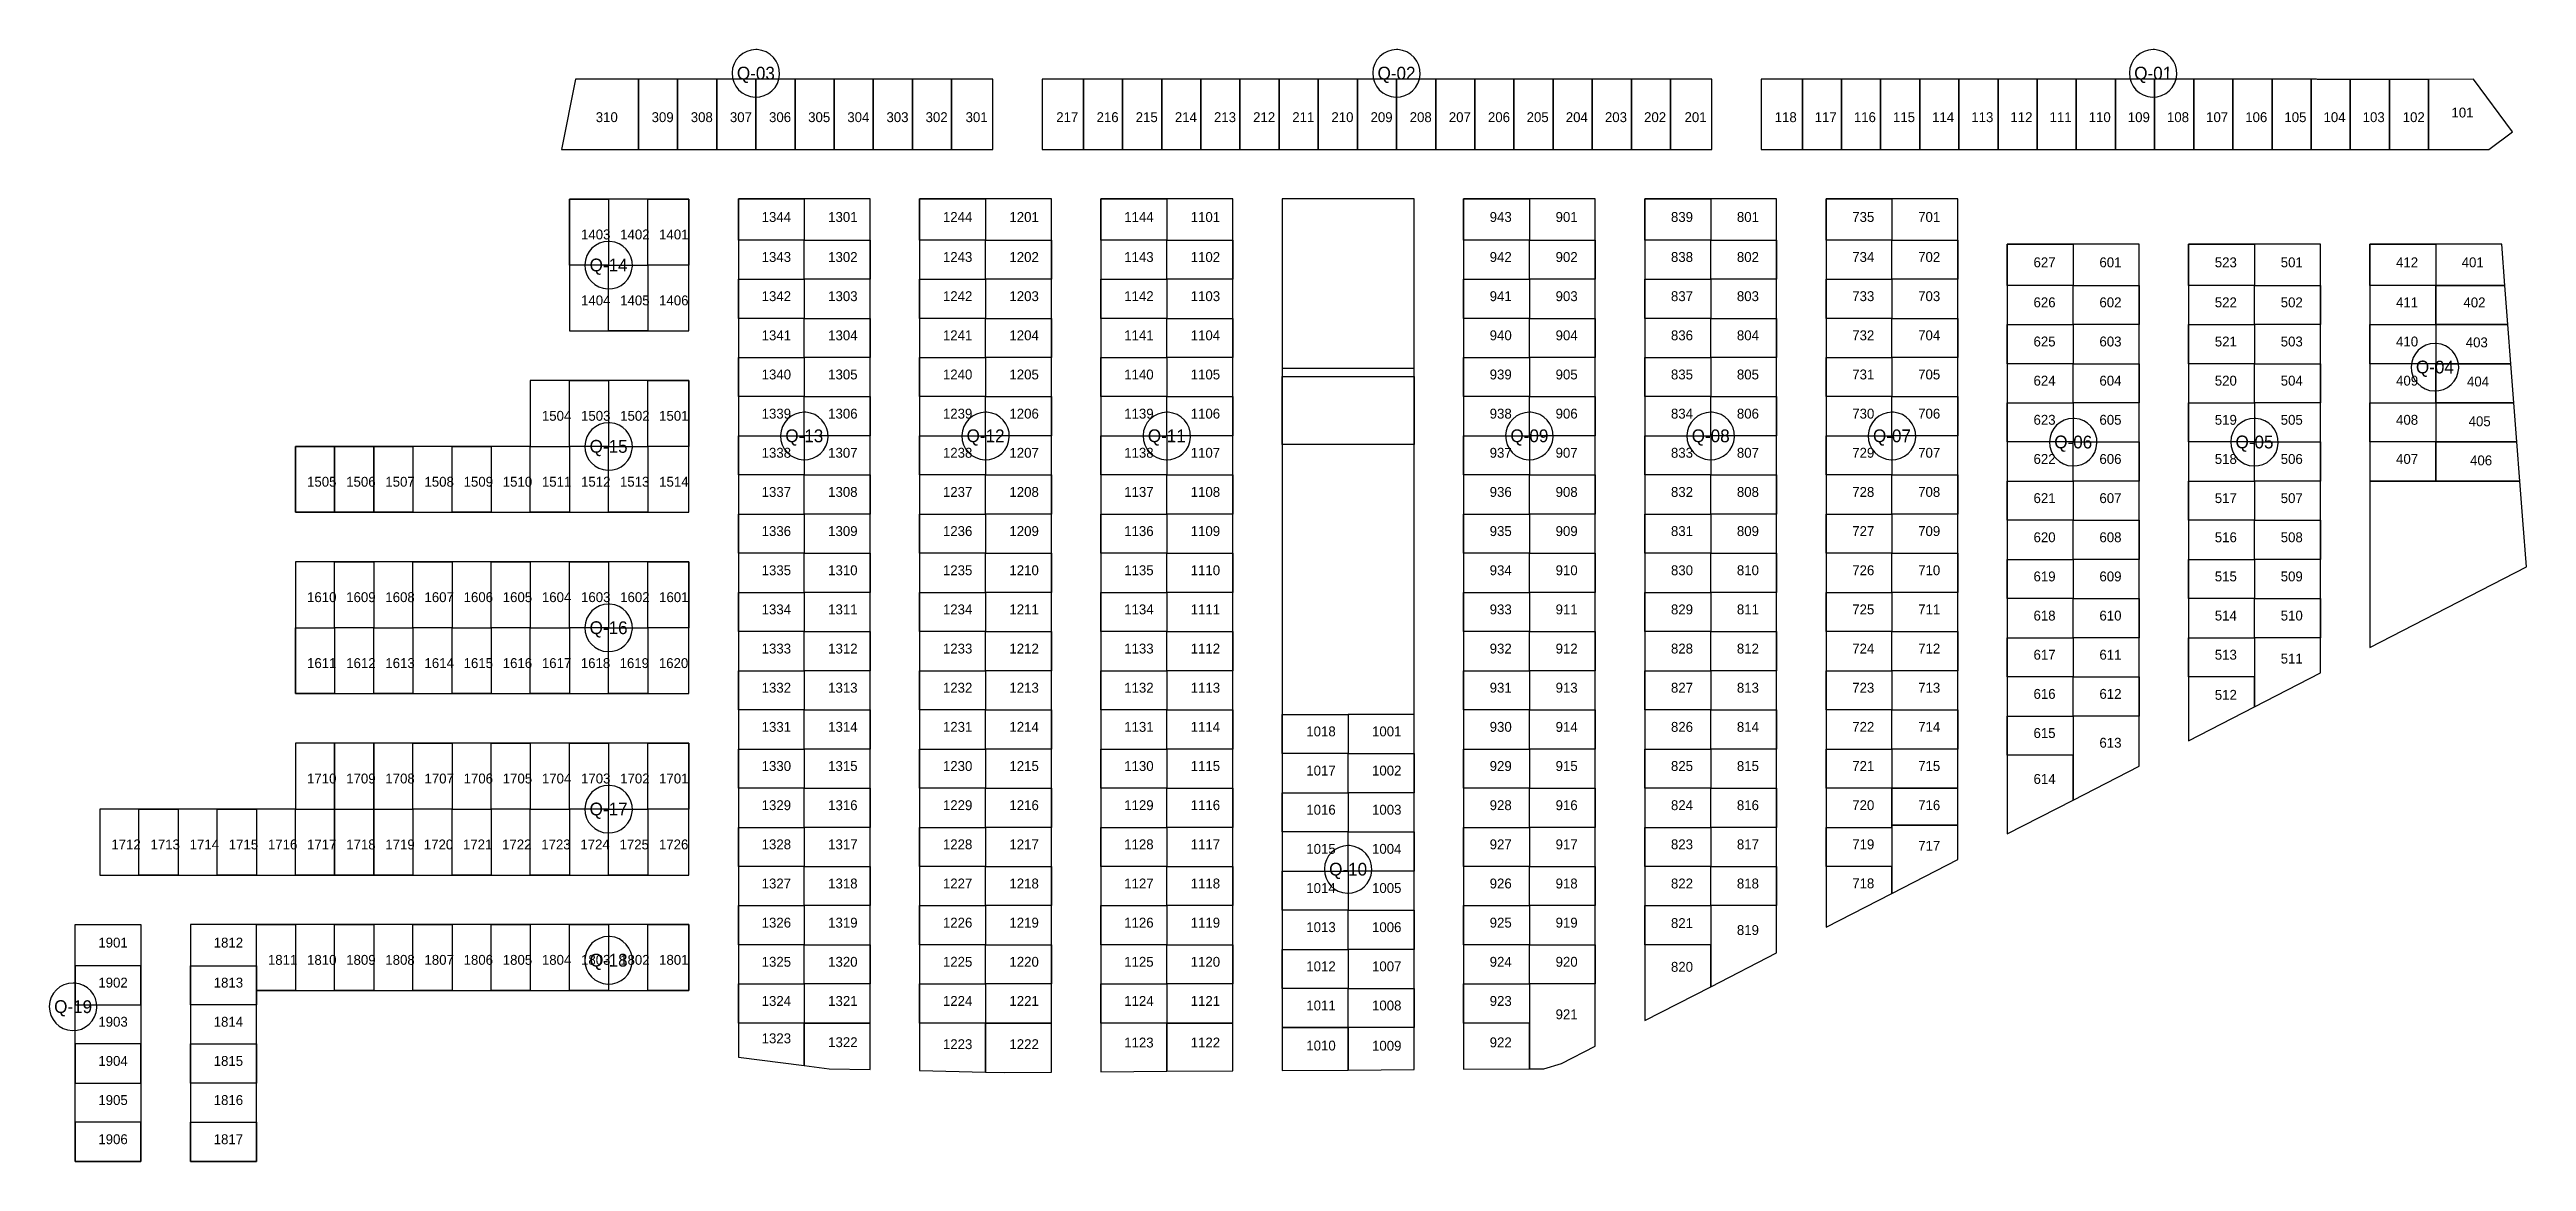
# Model space of a CAD drawing. Extents: x 245320 to 245921, y 9361427 to 9361697.
import ezdxf
from ezdxf.enums import TextEntityAlignment as Align

# ---------------------------------------------------------------- set-up
doc = ezdxf.new("R2010")
doc.units = 0
for name, color, linetype in [('_02__LOTES', 7, 'Continuous'), ('_LTQUADRAS', 3, 'Continuous'), ('EF-ID-LOTES', 1, 'Continuous'), ('TXT_QDA', 5, 'Continuous')]:
    doc.layers.add(name, color=color, linetype=linetype)

msp = doc.modelspace()

# ---------------------------------------------------------------- texts
at = {"layer": 'EF-ID-LOTES', "char_height": 2.4, "width": 8, "attachment_point": 1}
for s, insert in [('310', (245452.35, 9361681.83)), ('309', (245465.91, 9361681.83)), ('308', (245475.41, 9361681.83)), ('307', (245484.91, 9361681.83)), ('306', (245494.41, 9361681.83)), ('305', (245503.91, 9361681.83)), ('304', (245513.41, 9361681.83)), ('303', (245522.91, 9361681.83)), ('302', (245532.41, 9361681.83)), ('301', (245542.12, 9361681.83)), ('217', (245564.12, 9361681.83)), ('216', (245573.91, 9361681.83)), ('215', (245583.41, 9361681.83)), ('214', (245592.91, 9361681.83)), ('213', (245602.41, 9361681.83)), ('212', (245611.91, 9361681.83)), ('211', (245621.41, 9361681.83)), ('210', (245630.91, 9361681.83)), ('209', (245640.41, 9361681.83)), ('208', (245649.91, 9361681.83)), ('207', (245659.41, 9361681.83)), ('206', (245668.91, 9361681.83)), ('205', (245678.3, 9361681.83)), ('204', (245687.8, 9361681.83)), ('203', (245697.3, 9361681.83)), ('202', (245706.8, 9361681.83)), ('201', (245716.62, 9361681.83)), ('118', (245738.51, 9361681.83)), ('117', (245748.22, 9361681.83)), ('116', (245757.72, 9361681.83)), ('115', (245767.22, 9361681.83)), ('114', (245776.72, 9361681.83)), ('113', (245786.22, 9361681.83)), ('112', (245795.72, 9361681.83)), ('111', (245805.22, 9361681.83)), ('110', (245814.72, 9361681.83)), ('109', (245824.22, 9361681.83)), ('108', (245833.72, 9361681.83)), ('107', (245843.22, 9361681.83)), ('106', (245852.72, 9361681.83)), ('105', (245862.22, 9361681.83)), ('104', (245871.72, 9361681.83)), ('103', (245881.22, 9361681.83)), ('102', (245890.94, 9361681.83)), ('101', (245902.77, 9361682.95)), ('1344', (245492.62, 9361657.61)), ('1301', (245508.76, 9361657.61)), ('1244', (245536.62, 9361657.61)), ('1201', (245552.76, 9361657.61)), ('1144', (245580.62, 9361657.61)), ('1101', (245596.76, 9361657.61)), ('943', (245669.33, 9361657.61)), ('901', (245685.33, 9361657.61)), ('839', (245713.33, 9361657.61)), ('801', (245729.33, 9361657.61)), ('735', (245757.33, 9361657.61)), ('701', (245773.33, 9361657.61)), ('1403', (245448.78, 9361653.37)), ('1402', (245458.28, 9361653.37)), ('1401', (245467.73, 9361653.37)), ('1343', (245492.62, 9361647.9)), ('1302', (245508.76, 9361647.9)), ('1243', (245536.62, 9361647.9)), ('1202', (245552.76, 9361647.9)), ('1143', (245580.62, 9361647.9)), ('1102', (245596.76, 9361647.9)), ('942', (245669.33, 9361647.9)), ('902', (245685.33, 9361647.9)), ('838', (245713.33, 9361647.9)), ('802', (245729.33, 9361647.9)), ('734', (245757.33, 9361647.9)), ('702', (245773.33, 9361647.9)), ('627', (245801.33, 9361646.61)), ('601', (245817.33, 9361646.61)), ('523', (245845.33, 9361646.61)), ('501', (245861.33, 9361646.61)), ('412', (245889.33, 9361646.61)), ('401', (245905.25, 9361646.61)), ('1404', (245448.78, 9361637.37)), ('1405', (245458.28, 9361637.37)), ('1406', (245467.73, 9361637.37)), ('1342', (245492.62, 9361638.4)), ('1303', (245508.76, 9361638.4)), ('1242', (245536.62, 9361638.4)), ('1203', (245552.76, 9361638.4)), ('1142', (245580.62, 9361638.4)), ('1103', (245596.76, 9361638.4)), ('941', (245669.33, 9361638.4)), ('903', (245685.33, 9361638.4)), ('837', (245713.33, 9361638.4)), ('803', (245729.33, 9361638.4)), ('733', (245757.33, 9361638.4)), ('703', (245773.33, 9361638.4)), ('626', (245801.33, 9361636.9)), ('602', (245817.33, 9361636.9)), ('522', (245845.33, 9361636.9)), ('502', (245861.33, 9361636.9)), ('411', (245889.33, 9361636.9)), ('402', (245905.68, 9361636.88)), ('1341', (245492.62, 9361628.9)), ('1304', (245508.76, 9361628.9)), ('1241', (245536.62, 9361628.9)), ('1204', (245552.76, 9361628.9)), ('1141', (245580.62, 9361628.9)), ('1104', (245596.76, 9361628.9)), ('940', (245669.33, 9361628.9)), ('904', (245685.33, 9361628.9)), ('836', (245713.33, 9361628.9)), ('804', (245729.33, 9361628.9)), ('732', (245757.33, 9361628.9)), ('704', (245773.33, 9361628.9)), ('625', (245801.33, 9361627.4)), ('603', (245817.33, 9361627.4)), ('521', (245845.33, 9361627.4)), ('503', (245861.33, 9361627.4)), ('410', (245889.33, 9361627.4)), ('403', (245906.24, 9361627.19)), ('1340', (245492.62, 9361619.4)), ('1305', (245508.76, 9361619.4)), ('1240', (245536.62, 9361619.4)), ('1205', (245552.76, 9361619.4)), ('1140', (245580.62, 9361619.4)), ('1105', (245596.76, 9361619.4)), ('939', (245669.33, 9361619.4)), ('905', (245685.33, 9361619.4)), ('835', (245713.33, 9361619.4)), ('805', (245729.33, 9361619.4)), ('731', (245757.33, 9361619.4)), ('705', (245773.33, 9361619.4)), ('624', (245801.33, 9361617.9)), ('604', (245817.33, 9361617.9)), ('520', (245845.33, 9361617.9)), ('504', (245861.33, 9361617.9)), ('409', (245889.33, 9361617.9)), ('404', (245906.54, 9361617.69)), ('1504', (245439.28, 9361609.37)), ('1503', (245448.78, 9361609.37)), ('1502', (245458.28, 9361609.37)), ('1501', (245467.73, 9361609.37)), ('1339', (245492.62, 9361609.9)), ('1306', (245508.76, 9361609.9)), ('1239', (245536.62, 9361609.9)), ('1206', (245552.76, 9361609.9)), ('1139', (245580.62, 9361609.9)), ('1106', (245596.76, 9361609.9)), ('938', (245669.33, 9361609.9)), ('906', (245685.33, 9361609.9)), ('834', (245713.33, 9361609.9)), ('806', (245729.33, 9361609.9)), ('730', (245757.33, 9361609.9)), ('706', (245773.33, 9361609.9)), ('623', (245801.33, 9361608.4)), ('605', (245817.33, 9361608.4)), ('519', (245845.33, 9361608.4)), ('505', (245861.33, 9361608.4)), ('408', (245889.33, 9361608.4)), ('405', (245906.94, 9361608.04)), ('1338', (245492.62, 9361600.4)), ('1307', (245508.76, 9361600.4)), ('1238', (245536.62, 9361600.4)), ('1207', (245552.76, 9361600.4)), ('1138', (245580.62, 9361600.4)), ('1107', (245596.76, 9361600.4)), ('937', (245669.33, 9361600.4)), ('907', (245685.33, 9361600.4)), ('833', (245713.33, 9361600.4)), ('807', (245729.33, 9361600.4)), ('729', (245757.33, 9361600.4)), ('707', (245773.33, 9361600.4)), ('622', (245801.33, 9361598.9)), ('606', (245817.33, 9361598.9)), ('518', (245845.33, 9361598.9)), ('506', (245861.33, 9361598.9)), ('407', (245889.33, 9361598.9)), ('406', (245907.29, 9361598.55)), ('1505', (245382.28, 9361593.37)), ('1506', (245391.78, 9361593.37)), ('1507', (245401.28, 9361593.37)), ('1508', (245410.78, 9361593.37)), ('1509', (245420.28, 9361593.37)), ('1510', (245429.78, 9361593.37)), ('1511', (245439.28, 9361593.37)), ('1512', (245448.78, 9361593.37)), ('1513', (245458.23, 9361593.37)), ('1514', (245467.74, 9361593.37)), ('1337', (245492.62, 9361590.9)), ('1308', (245508.76, 9361590.9)), ('1237', (245536.62, 9361590.9)), ('1208', (245552.76, 9361590.9)), ('1137', (245580.62, 9361590.9)), ('1108', (245596.76, 9361590.9)), ('936', (245669.33, 9361590.9)), ('908', (245685.33, 9361590.9)), ('832', (245713.33, 9361590.9)), ('808', (245729.33, 9361590.9)), ('728', (245757.33, 9361590.9)), ('708', (245773.33, 9361590.9)), ('621', (245801.33, 9361589.4)), ('607', (245817.33, 9361589.4)), ('517', (245845.33, 9361589.4)), ('507', (245861.33, 9361589.4)), ('1336', (245492.62, 9361581.4)), ('1309', (245508.76, 9361581.4)), ('1236', (245536.62, 9361581.4)), ('1209', (245552.76, 9361581.4)), ('1136', (245580.62, 9361581.4)), ('1109', (245596.76, 9361581.4)), ('935', (245669.33, 9361581.4)), ('909', (245685.33, 9361581.4)), ('831', (245713.33, 9361581.4)), ('809', (245729.33, 9361581.4)), ('727', (245757.33, 9361581.4)), ('709', (245773.33, 9361581.4)), ('620', (245801.33, 9361579.9)), ('608', (245817.33, 9361579.9)), ('516', (245845.33, 9361579.9)), ('508', (245861.33, 9361579.9)), ('1335', (245492.62, 9361571.9)), ('1310', (245508.76, 9361571.9)), ('1235', (245536.62, 9361571.9)), ('1210', (245552.76, 9361571.9)), ('1135', (245580.62, 9361571.9)), ('1110', (245596.76, 9361571.9)), ('934', (245669.33, 9361571.9)), ('910', (245685.33, 9361571.9)), ('830', (245713.33, 9361571.9)), ('810', (245729.33, 9361571.9)), ('726', (245757.33, 9361571.9)), ('710', (245773.33, 9361571.9)), ('619', (245801.33, 9361570.4)), ('609', (245817.33, 9361570.4)), ('515', (245845.33, 9361570.4)), ('509', (245861.33, 9361570.4)), ('1610', (245382.28, 9361565.37)), ('1609', (245391.78, 9361565.37)), ('1608', (245401.28, 9361565.37)), ('1607', (245410.78, 9361565.37)), ('1606', (245420.28, 9361565.37)), ('1605', (245429.78, 9361565.37)), ('1604', (245439.28, 9361565.37)), ('1603', (245448.78, 9361565.37)), ('1602', (245458.28, 9361565.37)), ('1601', (245467.73, 9361565.37)), ('1334', (245492.62, 9361562.4)), ('1311', (245508.76, 9361562.4)), ('1234', (245536.62, 9361562.4)), ('1211', (245552.76, 9361562.4)), ('1134', (245580.62, 9361562.4)), ('1111', (245596.76, 9361562.4)), ('933', (245669.33, 9361562.4)), ('911', (245685.33, 9361562.4)), ('829', (245713.33, 9361562.4)), ('811', (245729.33, 9361562.4)), ('725', (245757.33, 9361562.4)), ('711', (245773.33, 9361562.4)), ('618', (245801.33, 9361560.9)), ('610', (245817.33, 9361560.9)), ('514', (245845.33, 9361560.9)), ('510', (245861.33, 9361560.9)), ('1333', (245492.62, 9361552.9)), ('1312', (245508.76, 9361552.9)), ('1233', (245536.62, 9361552.9)), ('1212', (245552.76, 9361552.9)), ('1133', (245580.62, 9361552.9)), ('1112', (245596.76, 9361552.9)), ('932', (245669.33, 9361552.9)), ('912', (245685.33, 9361552.9)), ('828', (245713.33, 9361552.9)), ('812', (245729.33, 9361552.9)), ('724', (245757.33, 9361552.9)), ('712', (245773.33, 9361552.9)), ('1611', (245382.28, 9361549.37)), ('1612', (245391.78, 9361549.37)), ('1613', (245401.28, 9361549.37)), ('1614', (245410.78, 9361549.37)), ('1615', (245420.28, 9361549.37)), ('1616', (245429.78, 9361549.37)), ('1617', (245439.28, 9361549.37)), ('1618', (245448.73, 9361549.37)), ('1619', (245458.14, 9361549.37)), ('1620', (245467.67, 9361549.37)), ('617', (245801.33, 9361551.4)), ('611', (245817.33, 9361551.4)), ('513', (245845.33, 9361551.4)), ('511', (245861.33, 9361550.47)), ('1332', (245492.62, 9361543.4)), ('1313', (245508.76, 9361543.4)), ('1232', (245536.62, 9361543.4)), ('1213', (245552.76, 9361543.4)), ('1132', (245580.62, 9361543.4)), ('1113', (245596.76, 9361543.4)), ('931', (245669.33, 9361543.4)), ('913', (245685.33, 9361543.4)), ('827', (245713.33, 9361543.4)), ('813', (245729.33, 9361543.4)), ('723', (245757.33, 9361543.4)), ('713', (245773.33, 9361543.4)), ('616', (245801.33, 9361541.9)), ('612', (245817.33, 9361541.9)), ('512', (245845.33, 9361541.67)), ('1331', (245492.62, 9361533.9)), ('1314', (245508.76, 9361533.9)), ('1231', (245536.62, 9361533.9)), ('1214', (245552.76, 9361533.9)), ('1131', (245580.62, 9361533.9)), ('1114', (245596.76, 9361533.9)), ('930', (245669.33, 9361533.9)), ('914', (245685.33, 9361533.9)), ('826', (245713.33, 9361533.9)), ('814', (245729.33, 9361533.9)), ('722', (245757.33, 9361533.9)), ('714', (245773.33, 9361533.9)), ('1018', (245624.82, 9361532.8)), ('1001', (245640.77, 9361532.8)), ('615', (245801.33, 9361532.4)), ('613', (245817.33, 9361530.04)), ('1330', (245492.62, 9361524.4)), ('1315', (245508.76, 9361524.4)), ('1230', (245536.62, 9361524.4)), ('1215', (245552.76, 9361524.4)), ('1130', (245580.62, 9361524.4)), ('1115', (245596.76, 9361524.4)), ('1017', (245624.82, 9361523.3)), ('1002', (245640.77, 9361523.3)), ('929', (245669.33, 9361524.4)), ('915', (245685.33, 9361524.4)), ('825', (245713.33, 9361524.4)), ('815', (245729.33, 9361524.4)), ('721', (245757.33, 9361524.4)), ('715', (245773.33, 9361524.4)), ('1710', (245382.28, 9361521.37)), ('1709', (245391.78, 9361521.37)), ('1708', (245401.28, 9361521.37)), ('1707', (245410.78, 9361521.37)), ('1706', (245420.28, 9361521.37)), ('1705', (245429.78, 9361521.37)), ('1704', (245439.28, 9361521.37)), ('1703', (245448.78, 9361521.37)), ('1702', (245458.28, 9361521.37)), ('1701', (245467.73, 9361521.37)), ('614', (245801.33, 9361521.26)), ('1329', (245492.62, 9361514.9)), ('1316', (245508.76, 9361514.9)), ('1229', (245536.62, 9361514.9)), ('1216', (245552.76, 9361514.9)), ('1129', (245580.62, 9361514.9)), ('1116', (245596.76, 9361514.9)), ('1016', (245624.82, 9361513.8)), ('1003', (245640.77, 9361513.8)), ('928', (245669.33, 9361514.9)), ('916', (245685.33, 9361514.9)), ('824', (245713.33, 9361514.9)), ('816', (245729.33, 9361514.9)), ('720', (245757.33, 9361514.9)), ('716', (245773.33, 9361514.9)), ('1712', (245334.78, 9361505.37)), ('1713', (245344.28, 9361505.37)), ('1714', (245353.78, 9361505.37)), ('1715', (245363.28, 9361505.37)), ('1716', (245372.78, 9361505.37)), ('1717', (245382.28, 9361505.37)), ('1718', (245391.78, 9361505.37)), ('1719', (245401.28, 9361505.37)), ('1720', (245410.62, 9361505.37)), ('1721', (245420.12, 9361505.37)), ('1722', (245429.62, 9361505.37)), ('1723', (245439.12, 9361505.37)), ('1724', (245448.62, 9361505.37)), ('1725', (245458.12, 9361505.37)), ('1726', (245467.69, 9361505.37)), ('1328', (245492.62, 9361505.4)), ('1317', (245508.76, 9361505.4)), ('1228', (245536.62, 9361505.4)), ('1217', (245552.76, 9361505.4)), ('1128', (245580.62, 9361505.4)), ('1117', (245596.76, 9361505.4)), ('1015', (245624.82, 9361504.3)), ('1004', (245640.77, 9361504.3)), ('927', (245669.33, 9361505.4)), ('917', (245685.33, 9361505.4)), ('823', (245713.33, 9361505.4)), ('817', (245729.33, 9361505.4)), ('719', (245757.33, 9361505.4)), ('717', (245773.33, 9361505.03)), ('1327', (245492.62, 9361495.9)), ('1318', (245508.76, 9361495.9)), ('1227', (245536.62, 9361495.9)), ('1218', (245552.76, 9361495.9)), ('1127', (245580.62, 9361495.9)), ('1118', (245596.76, 9361495.9)), ('1014', (245624.82, 9361494.8)), ('1005', (245640.77, 9361494.8)), ('926', (245669.33, 9361495.9)), ('918', (245685.33, 9361495.9)), ('822', (245713.33, 9361495.9)), ('818', (245729.33, 9361495.9)), ('718', (245757.33, 9361495.93)), ('1326', (245492.62, 9361486.4)), ('1319', (245508.76, 9361486.4)), ('1226', (245536.62, 9361486.4)), ('1219', (245552.76, 9361486.4)), ('1126', (245580.62, 9361486.4)), ('1119', (245596.76, 9361486.4)), ('925', (245669.33, 9361486.4)), ('919', (245685.33, 9361486.4)), ('821', (245713.33, 9361486.29)), ('1901', (245331.62, 9361481.56)), ('1812', (245359.62, 9361481.56)), ('1013', (245624.82, 9361485.3)), ('1006', (245640.77, 9361485.3)), ('819', (245729.33, 9361484.6)), ('1811', (245372.78, 9361477.37)), ('1810', (245382.28, 9361477.37)), ('1809', (245391.78, 9361477.37)), ('1808', (245401.28, 9361477.37)), ('1807', (245410.78, 9361477.37)), ('1806', (245420.28, 9361477.37)), ('1805', (245429.78, 9361477.37)), ('1804', (245439.28, 9361477.37)), ('1803', (245448.78, 9361477.37)), ('1802', (245458.28, 9361477.37)), ('1801', (245467.73, 9361477.37)), ('1325', (245492.62, 9361476.9)), ('1320', (245508.76, 9361476.9)), ('1225', (245536.62, 9361476.9)), ('1220', (245552.76, 9361476.9)), ('1125', (245580.62, 9361476.9)), ('1120', (245596.76, 9361476.9)), ('1012', (245624.82, 9361475.8)), ('1007', (245640.77, 9361475.8)), ('924', (245669.33, 9361476.9)), ('920', (245685.33, 9361476.9)), ('820', (245713.33, 9361475.68)), ('1902', (245331.62, 9361471.85)), ('1813', (245359.62, 9361471.85)), ('1903', (245331.62, 9361462.35)), ('1814', (245359.62, 9361462.35)), ('1324', (245492.62, 9361467.4)), ('1321', (245508.76, 9361467.4)), ('1224', (245536.62, 9361467.4)), ('1221', (245552.76, 9361467.4)), ('1124', (245580.62, 9361467.4)), ('1121', (245596.76, 9361467.4)), ('1011', (245624.82, 9361466.3)), ('1008', (245640.77, 9361466.3)), ('923', (245669.33, 9361467.4)), ('921', (245685.33, 9361464.16)), ('1323', (245492.62, 9361458.34)), ('1322', (245508.76, 9361457.39)), ('1223', (245536.62, 9361456.91)), ('1222', (245552.76, 9361456.91)), ('1123', (245580.62, 9361457.31)), ('1122', (245596.76, 9361457.31)), ('1010', (245624.82, 9361456.58)), ('1009', (245640.77, 9361456.53)), ('922', (245669.33, 9361457.35)), ('1904', (245331.62, 9361452.85)), ('1815', (245359.62, 9361452.85)), ('1905', (245331.62, 9361443.35)), ('1816', (245359.62, 9361443.35)), ('1906', (245331.62, 9361433.85)), ('1817', (245359.62, 9361433.85))]:
    msp.add_mtext(s, dxfattribs=dict(at, insert=insert))
at = {"layer": 'TXT_QDA'}
for s, p in [('Q-03', (245491.22, 9361691.31)), ('Q-02', (245646.72, 9361691.31)), ('Q-01', (245830.38, 9361691.31)), ('Q-14', (245455.47, 9361644.76)), ('Q-04', (245898.76, 9361620)), ('Q-15', (245455.47, 9361600.76)), ('Q-13', (245502.97, 9361603.32)), ('Q-12', (245546.97, 9361603.32)), ('Q-11', (245590.97, 9361603.32)), ('Q-09', (245678.97, 9361603.32)), ('Q-08', (245722.97, 9361603.32)), ('Q-07', (245766.97, 9361603.32)), ('Q-06', (245810.97, 9361601.82)), ('Q-05', (245854.97, 9361601.82)), ('Q-16', (245455.47, 9361556.76)), ('Q-17', (245455.47, 9361512.76)), ('Q-10', (245634.97, 9361498.17)), ('Q-18', (245455.47, 9361476.1)), ('Q-19', (245325.5, 9361464.82))]:
    msp.add_text(s, height=3.1, rotation=359.80549, dxfattribs=at).set_placement(p, align=Align.MIDDLE_CENTER)

# ---------------------------------------------------------------- linework, layer by layer
at = {"layer": '_02__LOTES'}
for points in [[(245462.72, 9361689.82), (245447.41, 9361689.82), (245444.07, 9361672.82), (245462.72, 9361672.82)], [(245472.22, 9361689.82), (245462.72, 9361689.82), (245462.72, 9361672.82), (245472.22, 9361672.82)], [(245481.72, 9361689.82), (245472.22, 9361689.82), (245472.22, 9361672.82), (245481.72, 9361672.82)], [(245491.22, 9361689.82), (245481.72, 9361689.82), (245481.72, 9361672.82), (245491.22, 9361672.82)], [(245500.72, 9361689.82), (245491.22, 9361689.82), (245491.22, 9361672.82), (245500.72, 9361672.82)], [(245510.22, 9361689.82), (245500.72, 9361689.82), (245500.72, 9361672.82), (245510.22, 9361672.82)], [(245519.72, 9361689.82), (245510.22, 9361689.82), (245510.22, 9361672.82), (245519.72, 9361672.82)], [(245529.22, 9361689.82), (245519.72, 9361689.82), (245519.72, 9361672.82), (245529.22, 9361672.82)], [(245538.72, 9361689.82), (245529.22, 9361689.82), (245529.22, 9361672.82), (245538.72, 9361672.82)], [(245548.72, 9361689.82), (245538.72, 9361689.82), (245538.72, 9361672.82), (245548.72, 9361672.82)], [(245570.72, 9361689.82), (245560.72, 9361689.82), (245560.72, 9361672.82), (245570.72, 9361672.82)], [(245580.22, 9361689.82), (245570.72, 9361689.82), (245570.72, 9361672.82), (245580.22, 9361672.82)], [(245589.72, 9361689.82), (245580.22, 9361689.82), (245580.22, 9361672.82), (245589.72, 9361672.82)], [(245599.22, 9361689.82), (245589.72, 9361689.82), (245589.72, 9361672.82), (245599.22, 9361672.82)], [(245608.72, 9361689.82), (245599.22, 9361689.82), (245599.22, 9361672.82), (245608.72, 9361672.82)], [(245618.22, 9361689.82), (245608.72, 9361689.82), (245608.72, 9361672.82), (245618.22, 9361672.82)], [(245627.72, 9361689.82), (245618.22, 9361689.82), (245618.22, 9361672.82), (245627.72, 9361672.82)], [(245637.22, 9361689.82), (245627.72, 9361689.82), (245627.72, 9361672.82), (245637.22, 9361672.82)], [(245646.72, 9361689.82), (245637.22, 9361689.82), (245637.22, 9361672.82), (245646.72, 9361672.82)], [(245656.22, 9361689.82), (245646.72, 9361689.82), (245646.72, 9361672.82), (245656.22, 9361672.82)], [(245665.72, 9361689.82), (245656.22, 9361689.82), (245656.22, 9361672.82), (245665.72, 9361672.82)], [(245675.22, 9361689.82), (245665.72, 9361689.82), (245665.72, 9361672.82), (245675.22, 9361672.82)], [(245684.72, 9361689.82), (245675.22, 9361689.82), (245675.22, 9361672.82), (245684.72, 9361672.82)], [(245694.22, 9361689.82), (245684.72, 9361689.82), (245684.72, 9361672.82), (245694.22, 9361672.82)], [(245703.72, 9361689.82), (245694.22, 9361689.82), (245694.22, 9361672.82), (245703.72, 9361672.82)], [(245713.22, 9361689.82), (245703.72, 9361689.82), (245703.72, 9361672.82), (245713.22, 9361672.82)], [(245723.22, 9361689.82), (245713.22, 9361689.82), (245713.22, 9361672.82), (245723.22, 9361672.82)], [(245745.22, 9361689.82), (245735.22, 9361689.82), (245735.22, 9361672.82), (245745.22, 9361672.82)], [(245754.72, 9361689.82), (245745.22, 9361689.82), (245745.22, 9361672.82), (245754.72, 9361672.82)], [(245764.22, 9361689.82), (245754.72, 9361689.82), (245754.72, 9361672.82), (245764.22, 9361672.82)], [(245773.72, 9361689.82), (245764.22, 9361689.82), (245764.22, 9361672.82), (245773.72, 9361672.82)], [(245783.22, 9361689.82), (245773.72, 9361689.82), (245773.72, 9361672.82), (245783.22, 9361672.82)], [(245792.72, 9361689.82), (245792.55, 9361689.82), (245783.22, 9361689.82), (245783.22, 9361672.82), (245792.55, 9361672.82), (245792.72, 9361672.82)], [(245802.22, 9361689.82), (245802.05, 9361689.82), (245792.72, 9361689.82), (245792.72, 9361672.82), (245802.05, 9361672.82), (245802.22, 9361672.82)], [(245811.72, 9361689.82), (245811.55, 9361689.82), (245802.22, 9361689.82), (245802.22, 9361672.82), (245811.55, 9361672.82), (245811.72, 9361672.82)], [(245821.22, 9361689.82), (245820.88, 9361689.82), (245811.72, 9361689.82), (245811.72, 9361672.82), (245820.88, 9361672.82), (245821.22, 9361672.82)], [(245830.72, 9361689.82), (245830.38, 9361689.82), (245821.22, 9361689.82), (245821.22, 9361672.82), (245830.38, 9361672.82), (245830.72, 9361672.82)], [(245840.22, 9361689.82), (245839.88, 9361689.82), (245830.72, 9361689.82), (245830.72, 9361672.82), (245839.88, 9361672.82), (245840.22, 9361672.82)], [(245849.72, 9361689.82), (245849.2, 9361689.82), (245840.22, 9361689.82), (245840.22, 9361672.82), (245849.2, 9361672.82), (245849.72, 9361672.82)], [(245859.22, 9361689.82), (245858.7, 9361689.82), (245849.72, 9361689.82), (245849.72, 9361672.82), (245858.7, 9361672.82), (245859.22, 9361672.82)], [(245868.72, 9361689.82), (245868.2, 9361689.82), (245859.22, 9361689.82), (245859.22, 9361672.82), (245868.2, 9361672.82), (245868.72, 9361672.82)], [(245878.22, 9361689.79), (245877.53, 9361689.79), (245870.23, 9361689.8), (245870.01, 9361689.82), (245868.72, 9361689.82), (245868.72, 9361672.82), (245877.53, 9361672.82), (245878.22, 9361672.82)], [(245887.72, 9361689.78), (245887.03, 9361689.78), (245878.22, 9361689.79), (245878.22, 9361672.82), (245887.03, 9361672.82), (245887.72, 9361672.82)], [(245897.22, 9361689.79), (245896.53, 9361689.79), (245891.35, 9361689.77), (245887.72, 9361689.78), (245887.72, 9361672.82), (245896.53, 9361672.82), (245897.22, 9361672.82)], [(245908.15, 9361689.82), (245897.22, 9361689.79), (245897.22, 9361672.82), (245911.83, 9361672.82), (245917.58, 9361677.06)], [(245455.47, 9361644.76), (245445.97, 9361644.76), (245445.97, 9361660.76), (245455.47, 9361660.76)], [(245455.47, 9361644.76), (245464.97, 9361644.76), (245464.97, 9361660.76), (245455.47, 9361660.76)], [(245474.97, 9361644.76), (245464.97, 9361644.76), (245464.97, 9361660.76), (245474.97, 9361660.76)], [(245502.97, 9361660.82), (245502.97, 9361650.82), (245486.97, 9361650.82), (245486.97, 9361660.82)], [(245502.97, 9361660.82), (245502.97, 9361650.82), (245518.97, 9361650.82), (245518.97, 9361660.82)], [(245546.97, 9361660.82), (245546.97, 9361650.82), (245530.97, 9361650.82), (245530.97, 9361660.82)], [(245546.97, 9361660.82), (245546.97, 9361650.82), (245562.97, 9361650.82), (245562.97, 9361660.82)], [(245590.97, 9361660.82), (245590.97, 9361650.82), (245574.97, 9361650.82), (245574.97, 9361660.82)], [(245590.97, 9361660.82), (245590.97, 9361650.82), (245606.97, 9361650.82), (245606.97, 9361660.82)], [(245618.97, 9361619.72), (245650.97, 9361619.72), (245650.97, 9361660.82), (245618.97, 9361660.82)], [(245678.97, 9361660.82), (245678.97, 9361650.82), (245662.97, 9361650.82), (245662.97, 9361660.82)], [(245678.97, 9361660.82), (245678.97, 9361650.82), (245694.97, 9361650.82), (245694.97, 9361660.82)], [(245722.97, 9361660.82), (245722.97, 9361650.82), (245706.97, 9361650.82), (245706.97, 9361660.82)], [(245722.97, 9361660.82), (245722.97, 9361650.82), (245738.97, 9361650.82), (245738.97, 9361660.82)], [(245766.97, 9361660.82), (245766.97, 9361650.82), (245750.97, 9361650.82), (245750.97, 9361660.82)], [(245766.97, 9361660.82), (245766.97, 9361650.82), (245782.97, 9361650.82), (245782.97, 9361660.82)], [(245502.97, 9361641.32), (245502.97, 9361650.82), (245486.97, 9361650.82), (245486.97, 9361641.32)], [(245502.97, 9361641.32), (245502.97, 9361650.82), (245518.97, 9361650.82), (245518.97, 9361641.32)], [(245546.97, 9361641.32), (245546.97, 9361650.82), (245530.97, 9361650.82), (245530.97, 9361641.32)], [(245546.97, 9361641.32), (245546.97, 9361650.82), (245562.97, 9361650.82), (245562.97, 9361641.32)], [(245590.97, 9361641.32), (245590.97, 9361650.82), (245574.97, 9361650.82), (245574.97, 9361641.32)], [(245590.97, 9361641.32), (245590.97, 9361650.82), (245606.97, 9361650.82), (245606.97, 9361641.32)], [(245678.97, 9361641.32), (245678.97, 9361650.82), (245662.97, 9361650.82), (245662.97, 9361641.32)], [(245678.97, 9361641.32), (245678.97, 9361650.82), (245694.97, 9361650.82), (245694.97, 9361641.32)], [(245722.97, 9361641.32), (245722.97, 9361650.82), (245706.97, 9361650.82), (245706.97, 9361641.32)], [(245722.97, 9361641.32), (245722.97, 9361650.82), (245738.97, 9361650.82), (245738.97, 9361641.32)], [(245766.97, 9361641.32), (245766.97, 9361650.82), (245750.97, 9361650.82), (245750.97, 9361641.32)], [(245766.97, 9361641.32), (245766.97, 9361650.82), (245782.97, 9361650.82), (245782.97, 9361641.32)], [(245810.97, 9361649.82), (245810.97, 9361639.82), (245794.97, 9361639.82), (245794.97, 9361649.82)], [(245810.97, 9361649.82), (245810.97, 9361639.82), (245826.97, 9361639.82), (245826.97, 9361649.82)], [(245854.97, 9361649.82), (245854.97, 9361639.82), (245838.97, 9361639.82), (245838.97, 9361649.82)], [(245854.97, 9361649.82), (245854.97, 9361639.82), (245870.97, 9361639.82), (245870.97, 9361649.82)], [(245898.97, 9361649.82), (245898.97, 9361639.82), (245882.97, 9361639.82), (245882.97, 9361649.82)], [(245914.97, 9361649.82), (245898.97, 9361649.82), (245898.97, 9361639.82), (245915.74, 9361639.82)], [(245455.47, 9361644.76), (245445.97, 9361644.76), (245445.97, 9361628.76), (245455.47, 9361628.76)], [(245455.47, 9361644.76), (245464.97, 9361644.76), (245464.97, 9361628.76), (245455.47, 9361628.76)], [(245474.97, 9361644.76), (245464.97, 9361644.76), (245464.97, 9361628.76), (245474.97, 9361628.76)], [(245502.97, 9361641.32), (245502.97, 9361631.82), (245486.97, 9361631.82), (245486.97, 9361641.32)], [(245502.97, 9361641.32), (245502.97, 9361631.82), (245518.97, 9361631.82), (245518.97, 9361641.32)], [(245546.97, 9361641.32), (245546.97, 9361631.82), (245530.97, 9361631.82), (245530.97, 9361641.32)], [(245546.97, 9361641.32), (245546.97, 9361631.82), (245562.97, 9361631.82), (245562.97, 9361641.32)], [(245590.97, 9361641.32), (245590.97, 9361631.82), (245574.97, 9361631.82), (245574.97, 9361641.32)], [(245590.97, 9361641.32), (245590.97, 9361631.82), (245606.97, 9361631.82), (245606.97, 9361641.32)], [(245678.97, 9361641.32), (245678.97, 9361631.82), (245662.97, 9361631.82), (245662.97, 9361641.32)], [(245678.97, 9361641.32), (245678.97, 9361631.82), (245694.97, 9361631.82), (245694.97, 9361641.32)], [(245722.97, 9361641.32), (245722.97, 9361631.82), (245706.97, 9361631.82), (245706.97, 9361641.32)], [(245722.97, 9361641.32), (245722.97, 9361631.82), (245738.97, 9361631.82), (245738.97, 9361641.32)], [(245766.97, 9361641.32), (245766.97, 9361631.82), (245750.97, 9361631.82), (245750.97, 9361641.32)], [(245766.97, 9361641.32), (245766.97, 9361631.82), (245782.97, 9361631.82), (245782.97, 9361641.32)], [(245810.97, 9361630.32), (245810.97, 9361639.82), (245794.97, 9361639.82), (245794.97, 9361630.32)], [(245810.97, 9361630.32), (245810.97, 9361639.82), (245826.97, 9361639.82), (245826.97, 9361630.32)], [(245854.97, 9361630.32), (245854.97, 9361639.82), (245838.97, 9361639.82), (245838.97, 9361630.32)], [(245854.97, 9361630.32), (245854.97, 9361639.82), (245870.97, 9361639.82), (245870.97, 9361630.32)], [(245898.97, 9361630.32), (245898.97, 9361639.82), (245882.97, 9361639.82), (245882.97, 9361630.32)], [(245915.74, 9361639.82), (245898.97, 9361639.82), (245898.97, 9361630.32), (245916.47, 9361630.32)], [(245502.97, 9361622.32), (245502.97, 9361631.82), (245486.97, 9361631.82), (245486.97, 9361622.32)], [(245502.97, 9361622.32), (245502.97, 9361631.82), (245518.97, 9361631.82), (245518.97, 9361622.32)], [(245546.97, 9361622.32), (245546.97, 9361631.82), (245530.97, 9361631.82), (245530.97, 9361622.32)], [(245546.97, 9361622.32), (245546.97, 9361631.82), (245562.97, 9361631.82), (245562.97, 9361622.32)], [(245590.97, 9361622.32), (245590.97, 9361631.82), (245574.97, 9361631.82), (245574.97, 9361622.32)], [(245590.97, 9361622.32), (245590.97, 9361631.82), (245606.97, 9361631.82), (245606.97, 9361622.32)], [(245678.97, 9361622.32), (245678.97, 9361631.82), (245662.97, 9361631.82), (245662.97, 9361622.32)], [(245678.97, 9361622.32), (245678.97, 9361631.82), (245694.97, 9361631.82), (245694.97, 9361622.32)], [(245722.97, 9361622.32), (245722.97, 9361631.82), (245706.97, 9361631.82), (245706.97, 9361622.32)], [(245722.97, 9361622.32), (245722.97, 9361631.82), (245738.97, 9361631.82), (245738.97, 9361622.32)], [(245766.97, 9361622.32), (245766.97, 9361631.82), (245750.97, 9361631.82), (245750.97, 9361622.32)], [(245766.97, 9361622.32), (245766.97, 9361631.82), (245782.97, 9361631.82), (245782.97, 9361622.32)], [(245810.97, 9361630.32), (245810.97, 9361620.82), (245794.97, 9361620.82), (245794.97, 9361630.32)], [(245810.97, 9361630.32), (245810.97, 9361620.82), (245826.97, 9361620.82), (245826.97, 9361630.32)], [(245854.97, 9361630.32), (245854.97, 9361620.82), (245838.97, 9361620.82), (245838.97, 9361630.32)], [(245854.97, 9361630.32), (245854.97, 9361620.82), (245870.97, 9361620.82), (245870.97, 9361630.32)], [(245898.97, 9361630.32), (245898.97, 9361620.82), (245882.97, 9361620.82), (245882.97, 9361630.32)], [(245916.47, 9361630.32), (245898.97, 9361630.32), (245898.97, 9361620.82), (245917.2, 9361620.82)], [(245502.97, 9361622.32), (245502.97, 9361612.82), (245486.97, 9361612.82), (245486.97, 9361622.32)], [(245502.97, 9361622.32), (245502.97, 9361612.82), (245518.97, 9361612.82), (245518.97, 9361622.32)], [(245546.97, 9361622.32), (245546.97, 9361612.82), (245530.97, 9361612.82), (245530.97, 9361622.32)], [(245546.97, 9361622.32), (245546.97, 9361612.82), (245562.97, 9361612.82), (245562.97, 9361622.32)], [(245590.97, 9361622.32), (245590.97, 9361612.82), (245574.97, 9361612.82), (245574.97, 9361622.32)], [(245590.97, 9361622.32), (245590.97, 9361612.82), (245606.97, 9361612.82), (245606.97, 9361622.32)], [(245678.97, 9361622.32), (245678.97, 9361612.82), (245662.97, 9361612.82), (245662.97, 9361622.32)], [(245678.97, 9361622.32), (245678.97, 9361612.82), (245694.97, 9361612.82), (245694.97, 9361622.32)], [(245722.97, 9361622.32), (245722.97, 9361612.82), (245706.97, 9361612.82), (245706.97, 9361622.32)], [(245722.97, 9361622.32), (245722.97, 9361612.82), (245738.97, 9361612.82), (245738.97, 9361622.32)], [(245766.97, 9361622.32), (245766.97, 9361612.82), (245750.97, 9361612.82), (245750.97, 9361622.32)], [(245766.97, 9361622.32), (245766.97, 9361612.82), (245782.97, 9361612.82), (245782.97, 9361622.32)], [(245810.97, 9361611.32), (245810.97, 9361620.82), (245794.97, 9361620.82), (245794.97, 9361611.32)], [(245810.97, 9361611.32), (245810.97, 9361620.82), (245826.97, 9361620.82), (245826.97, 9361611.32)], [(245854.97, 9361611.32), (245854.97, 9361620.82), (245838.97, 9361620.82), (245838.97, 9361611.32)], [(245854.97, 9361611.32), (245854.97, 9361620.82), (245870.97, 9361620.82), (245870.97, 9361611.32)], [(245898.97, 9361611.32), (245898.97, 9361620.82), (245882.97, 9361620.82), (245882.97, 9361611.32)], [(245917.2, 9361620.82), (245898.97, 9361620.82), (245898.97, 9361611.32), (245917.93, 9361611.32)], [(245436.47, 9361600.76), (245445.97, 9361600.76), (245445.97, 9361616.76), (245436.47, 9361616.76)], [(245455.47, 9361600.76), (245445.97, 9361600.76), (245445.97, 9361616.76), (245455.47, 9361616.76)], [(245455.47, 9361600.76), (245464.97, 9361600.76), (245464.97, 9361616.76), (245455.47, 9361616.76)], [(245474.97, 9361600.76), (245464.97, 9361600.76), (245464.97, 9361616.76), (245474.97, 9361616.76)], [(245502.97, 9361603.32), (245502.97, 9361612.82), (245486.97, 9361612.82), (245486.97, 9361603.32)], [(245502.97, 9361603.32), (245502.97, 9361612.82), (245518.97, 9361612.82), (245518.97, 9361603.32)], [(245546.97, 9361603.32), (245546.97, 9361612.82), (245530.97, 9361612.82), (245530.97, 9361603.32)], [(245546.97, 9361603.32), (245546.97, 9361612.82), (245562.97, 9361612.82), (245562.97, 9361603.32)], [(245590.97, 9361603.32), (245590.97, 9361612.82), (245574.97, 9361612.82), (245574.97, 9361603.32)], [(245590.97, 9361603.32), (245590.97, 9361612.82), (245606.97, 9361612.82), (245606.97, 9361603.32)], [(245650.97, 9361601.22), (245618.97, 9361601.22), (245618.97, 9361617.72), (245650.97, 9361617.72)], [(245678.97, 9361603.32), (245678.97, 9361612.82), (245662.97, 9361612.82), (245662.97, 9361603.32)], [(245678.97, 9361603.32), (245678.97, 9361612.82), (245694.97, 9361612.82), (245694.97, 9361603.32)], [(245722.97, 9361603.32), (245722.97, 9361612.82), (245706.97, 9361612.82), (245706.97, 9361603.32)], [(245722.97, 9361603.32), (245722.97, 9361612.82), (245738.97, 9361612.82), (245738.97, 9361603.32)], [(245766.97, 9361603.32), (245766.97, 9361612.82), (245750.97, 9361612.82), (245750.97, 9361603.32)], [(245766.97, 9361603.32), (245766.97, 9361612.82), (245782.97, 9361612.82), (245782.97, 9361603.32)], [(245810.97, 9361611.32), (245810.97, 9361601.82), (245794.97, 9361601.82), (245794.97, 9361611.32)], [(245810.97, 9361611.32), (245810.97, 9361601.82), (245826.97, 9361601.82), (245826.97, 9361611.32)], [(245854.97, 9361611.32), (245854.97, 9361601.82), (245838.97, 9361601.82), (245838.97, 9361611.32)], [(245854.97, 9361611.32), (245854.97, 9361601.82), (245870.97, 9361601.82), (245870.97, 9361611.32)], [(245898.97, 9361611.32), (245898.97, 9361601.82), (245882.97, 9361601.82), (245882.97, 9361611.32)], [(245917.93, 9361611.32), (245898.97, 9361611.32), (245898.97, 9361601.82), (245918.66, 9361601.82)], [(245379.47, 9361600.76), (245388.97, 9361600.76), (245388.97, 9361584.76), (245379.47, 9361584.76)], [(245388.97, 9361600.76), (245398.47, 9361600.76), (245398.47, 9361584.76), (245388.97, 9361584.76)], [(245398.47, 9361600.76), (245407.97, 9361600.76), (245407.97, 9361584.76), (245398.47, 9361584.76)], [(245417.47, 9361600.76), (245407.97, 9361600.76), (245407.97, 9361584.76), (245417.47, 9361584.76)], [(245417.47, 9361600.76), (245426.97, 9361600.76), (245426.97, 9361584.76), (245417.47, 9361584.76)], [(245436.47, 9361600.76), (245426.97, 9361600.76), (245426.97, 9361584.76), (245436.47, 9361584.76)], [(245436.47, 9361600.76), (245445.97, 9361600.76), (245445.97, 9361584.76), (245436.47, 9361584.76)], [(245455.47, 9361600.76), (245445.97, 9361600.76), (245445.97, 9361584.76), (245455.47, 9361584.76)], [(245455.47, 9361600.76), (245464.97, 9361600.76), (245464.97, 9361584.76), (245455.47, 9361584.76)], [(245474.97, 9361600.76), (245464.97, 9361600.76), (245464.97, 9361584.76), (245474.97, 9361584.76)], [(245502.97, 9361603.32), (245502.97, 9361593.82), (245486.97, 9361593.82), (245486.97, 9361603.32)], [(245502.97, 9361603.32), (245502.97, 9361593.82), (245518.97, 9361593.82), (245518.97, 9361603.32)], [(245546.97, 9361603.32), (245546.97, 9361593.82), (245530.97, 9361593.82), (245530.97, 9361603.32)], [(245546.97, 9361603.32), (245546.97, 9361593.82), (245562.97, 9361593.82), (245562.97, 9361603.32)], [(245590.97, 9361603.32), (245590.97, 9361593.82), (245574.97, 9361593.82), (245574.97, 9361603.32)], [(245590.97, 9361603.32), (245590.97, 9361593.82), (245606.97, 9361593.82), (245606.97, 9361603.32)], [(245678.97, 9361603.32), (245678.97, 9361593.82), (245662.97, 9361593.82), (245662.97, 9361603.32)], [(245678.97, 9361603.32), (245678.97, 9361593.82), (245694.97, 9361593.82), (245694.97, 9361603.32)], [(245722.97, 9361603.32), (245722.97, 9361593.82), (245706.97, 9361593.82), (245706.97, 9361603.32)], [(245722.97, 9361603.32), (245722.97, 9361593.82), (245738.97, 9361593.82), (245738.97, 9361603.32)], [(245766.97, 9361603.32), (245766.97, 9361593.82), (245750.97, 9361593.82), (245750.97, 9361603.32)], [(245766.97, 9361603.32), (245766.97, 9361593.82), (245782.97, 9361593.82), (245782.97, 9361603.32)], [(245810.97, 9361592.32), (245810.97, 9361601.82), (245794.97, 9361601.82), (245794.97, 9361592.32)], [(245810.97, 9361592.32), (245810.97, 9361601.82), (245826.97, 9361601.82), (245826.97, 9361592.32)], [(245854.97, 9361592.32), (245854.97, 9361601.82), (245838.97, 9361601.82), (245838.97, 9361592.32)], [(245854.97, 9361592.32), (245854.97, 9361601.82), (245870.97, 9361601.82), (245870.97, 9361592.32)], [(245898.97, 9361592.32), (245898.97, 9361601.82), (245882.97, 9361601.82), (245882.97, 9361592.32)], [(245918.66, 9361601.82), (245898.97, 9361601.82), (245898.97, 9361592.32), (245919.38, 9361592.32)], [(245502.97, 9361584.32), (245502.97, 9361593.82), (245486.97, 9361593.82), (245486.97, 9361584.32)], [(245502.97, 9361584.32), (245502.97, 9361593.82), (245518.97, 9361593.82), (245518.97, 9361584.32)], [(245546.97, 9361584.32), (245546.97, 9361593.82), (245530.97, 9361593.82), (245530.97, 9361584.32)], [(245546.97, 9361584.32), (245546.97, 9361593.82), (245562.97, 9361593.82), (245562.97, 9361584.32)], [(245590.97, 9361584.32), (245590.97, 9361593.82), (245574.97, 9361593.82), (245574.97, 9361584.32)], [(245590.97, 9361584.32), (245590.97, 9361593.82), (245606.97, 9361593.82), (245606.97, 9361584.32)], [(245678.97, 9361584.32), (245678.97, 9361593.82), (245662.97, 9361593.82), (245662.97, 9361584.32)], [(245678.97, 9361584.32), (245678.97, 9361593.82), (245694.97, 9361593.82), (245694.97, 9361584.32)], [(245722.97, 9361584.32), (245722.97, 9361593.82), (245706.97, 9361593.82), (245706.97, 9361584.32)], [(245722.97, 9361584.32), (245722.97, 9361593.82), (245738.97, 9361593.82), (245738.97, 9361584.32)], [(245766.97, 9361584.32), (245766.97, 9361593.82), (245750.97, 9361593.82), (245750.97, 9361584.32)], [(245766.97, 9361584.32), (245766.97, 9361593.82), (245782.97, 9361593.82), (245782.97, 9361584.32)], [(245810.97, 9361592.32), (245810.97, 9361582.82), (245794.97, 9361582.82), (245794.97, 9361592.32)], [(245810.97, 9361592.32), (245810.97, 9361582.82), (245826.97, 9361582.82), (245826.97, 9361592.32)], [(245854.97, 9361592.32), (245854.97, 9361582.82), (245838.97, 9361582.82), (245838.97, 9361592.32)], [(245854.97, 9361592.32), (245854.97, 9361582.82), (245870.97, 9361582.82), (245870.97, 9361592.32)], [(245920.11, 9361582.82), (245919.38, 9361592.32), (245882.97, 9361592.32), (245882.97, 9361582.82), (245882.97, 9361573.32), (245882.97, 9361551.99), (245898.97, 9361560.22), (245920.98, 9361571.54)], [(245502.97, 9361584.32), (245502.97, 9361574.82), (245486.97, 9361574.82), (245486.97, 9361584.32)], [(245502.97, 9361584.32), (245502.97, 9361574.82), (245518.97, 9361574.82), (245518.97, 9361584.32)], [(245546.97, 9361584.32), (245546.97, 9361574.82), (245530.97, 9361574.82), (245530.97, 9361584.32)], [(245546.97, 9361584.32), (245546.97, 9361574.82), (245562.97, 9361574.82), (245562.97, 9361584.32)], [(245590.97, 9361584.32), (245590.97, 9361574.82), (245574.97, 9361574.82), (245574.97, 9361584.32)], [(245590.97, 9361584.32), (245590.97, 9361574.82), (245606.97, 9361574.82), (245606.97, 9361584.32)], [(245678.97, 9361584.32), (245678.97, 9361574.82), (245662.97, 9361574.82), (245662.97, 9361584.32)], [(245678.97, 9361584.32), (245678.97, 9361574.82), (245694.97, 9361574.82), (245694.97, 9361584.32)], [(245722.97, 9361584.32), (245722.97, 9361574.82), (245706.97, 9361574.82), (245706.97, 9361584.32)], [(245722.97, 9361584.32), (245722.97, 9361574.82), (245738.97, 9361574.82), (245738.97, 9361584.32)], [(245766.97, 9361584.32), (245766.97, 9361574.82), (245750.97, 9361574.82), (245750.97, 9361584.32)], [(245766.97, 9361584.32), (245766.97, 9361574.82), (245782.97, 9361574.82), (245782.97, 9361584.32)], [(245810.97, 9361573.32), (245810.97, 9361582.82), (245794.97, 9361582.82), (245794.97, 9361573.32)], [(245810.97, 9361573.32), (245810.97, 9361582.82), (245826.97, 9361582.82), (245826.97, 9361573.32)], [(245854.97, 9361573.32), (245854.97, 9361582.82), (245838.97, 9361582.82), (245838.97, 9361573.32)], [(245854.97, 9361573.32), (245854.97, 9361582.82), (245870.97, 9361582.82), (245870.97, 9361573.32)], [(245379.47, 9361556.76), (245388.97, 9361556.76), (245388.97, 9361572.76), (245379.47, 9361572.76)], [(245398.47, 9361556.76), (245388.97, 9361556.76), (245388.97, 9361572.76), (245398.47, 9361572.76)], [(245398.47, 9361556.76), (245407.97, 9361556.76), (245407.97, 9361572.76), (245398.47, 9361572.76)], [(245417.47, 9361556.76), (245407.97, 9361556.76), (245407.97, 9361572.76), (245417.47, 9361572.76)], [(245417.47, 9361556.76), (245426.97, 9361556.76), (245426.97, 9361572.76), (245417.47, 9361572.76)], [(245436.47, 9361556.76), (245426.97, 9361556.76), (245426.97, 9361572.76), (245436.47, 9361572.76)], [(245436.47, 9361556.76), (245445.97, 9361556.76), (245445.97, 9361572.76), (245436.47, 9361572.76)], [(245455.47, 9361556.76), (245445.97, 9361556.76), (245445.97, 9361572.76), (245455.47, 9361572.76)], [(245455.47, 9361556.76), (245464.97, 9361556.76), (245464.97, 9361572.76), (245455.47, 9361572.76)], [(245474.97, 9361556.76), (245464.97, 9361556.76), (245464.97, 9361572.76), (245474.97, 9361572.76)], [(245502.97, 9361565.32), (245502.97, 9361574.82), (245486.97, 9361574.82), (245486.97, 9361565.32)], [(245502.97, 9361565.32), (245502.97, 9361574.82), (245518.97, 9361574.82), (245518.97, 9361565.32)], [(245546.97, 9361565.32), (245546.97, 9361574.82), (245530.97, 9361574.82), (245530.97, 9361565.32)], [(245546.97, 9361565.32), (245546.97, 9361574.82), (245562.97, 9361574.82), (245562.97, 9361565.32)], [(245590.97, 9361565.32), (245590.97, 9361574.82), (245574.97, 9361574.82), (245574.97, 9361565.32)], [(245590.97, 9361565.32), (245590.97, 9361574.82), (245606.97, 9361574.82), (245606.97, 9361565.32)], [(245678.97, 9361565.32), (245678.97, 9361574.82), (245662.97, 9361574.82), (245662.97, 9361565.32)], [(245678.97, 9361565.32), (245678.97, 9361574.82), (245694.97, 9361574.82), (245694.97, 9361565.32)], [(245722.97, 9361565.32), (245722.97, 9361574.82), (245706.97, 9361574.82), (245706.97, 9361565.32)], [(245722.97, 9361565.32), (245722.97, 9361574.82), (245738.97, 9361574.82), (245738.97, 9361565.32)], [(245766.97, 9361565.32), (245766.97, 9361574.82), (245750.97, 9361574.82), (245750.97, 9361565.32)], [(245766.97, 9361565.32), (245766.97, 9361574.82), (245782.97, 9361574.82), (245782.97, 9361565.32)], [(245810.97, 9361573.32), (245810.97, 9361563.82), (245794.97, 9361563.82), (245794.97, 9361573.32)], [(245810.97, 9361573.32), (245810.97, 9361563.82), (245826.97, 9361563.82), (245826.97, 9361573.32)], [(245854.97, 9361573.32), (245854.97, 9361563.82), (245838.97, 9361563.82), (245838.97, 9361573.32)], [(245854.97, 9361573.32), (245854.97, 9361563.82), (245870.97, 9361563.82), (245870.97, 9361573.32)], [(245502.97, 9361565.32), (245502.97, 9361555.82), (245486.97, 9361555.82), (245486.97, 9361565.32)], [(245502.97, 9361565.32), (245502.97, 9361555.82), (245518.97, 9361555.82), (245518.97, 9361565.32)], [(245546.97, 9361565.32), (245546.97, 9361555.82), (245530.97, 9361555.82), (245530.97, 9361565.32)], [(245546.97, 9361565.32), (245546.97, 9361555.82), (245562.97, 9361555.82), (245562.97, 9361565.32)], [(245590.97, 9361565.32), (245590.97, 9361555.82), (245574.97, 9361555.82), (245574.97, 9361565.32)], [(245590.97, 9361565.32), (245590.97, 9361555.82), (245606.97, 9361555.82), (245606.97, 9361565.32)], [(245678.97, 9361565.32), (245678.97, 9361555.82), (245662.97, 9361555.82), (245662.97, 9361565.32)], [(245678.97, 9361565.32), (245678.97, 9361555.82), (245694.97, 9361555.82), (245694.97, 9361565.32)], [(245722.97, 9361565.32), (245722.97, 9361555.82), (245706.97, 9361555.82), (245706.97, 9361565.32)], [(245722.97, 9361565.32), (245722.97, 9361555.82), (245738.97, 9361555.82), (245738.97, 9361565.32)], [(245766.97, 9361565.32), (245766.97, 9361555.82), (245750.97, 9361555.82), (245750.97, 9361565.32)], [(245766.97, 9361565.32), (245766.97, 9361555.82), (245782.97, 9361555.82), (245782.97, 9361565.32)], [(245810.97, 9361554.32), (245810.97, 9361563.82), (245794.97, 9361563.82), (245794.97, 9361554.32)], [(245810.97, 9361554.32), (245810.97, 9361563.82), (245826.97, 9361563.82), (245826.97, 9361554.32)], [(245854.97, 9361554.32), (245854.97, 9361563.82), (245838.97, 9361563.82), (245838.97, 9361554.32)], [(245854.97, 9361554.32), (245854.97, 9361563.82), (245870.97, 9361563.82), (245870.97, 9361554.32)], [(245379.47, 9361556.76), (245388.97, 9361556.76), (245388.97, 9361540.76), (245379.47, 9361540.76)], [(245398.47, 9361556.76), (245388.97, 9361556.76), (245388.97, 9361540.76), (245398.47, 9361540.76)], [(245398.47, 9361556.76), (245407.97, 9361556.76), (245407.97, 9361540.76), (245398.47, 9361540.76)], [(245417.47, 9361556.76), (245407.97, 9361556.76), (245407.97, 9361540.76), (245417.47, 9361540.76)], [(245417.47, 9361556.76), (245426.97, 9361556.76), (245426.97, 9361540.76), (245417.47, 9361540.76)], [(245436.47, 9361556.76), (245426.97, 9361556.76), (245426.97, 9361540.76), (245436.47, 9361540.76)], [(245436.47, 9361556.76), (245445.97, 9361556.76), (245445.97, 9361540.76), (245436.47, 9361540.76)], [(245455.47, 9361556.76), (245445.97, 9361556.76), (245445.97, 9361540.76), (245455.47, 9361540.76)], [(245455.47, 9361556.76), (245464.97, 9361556.76), (245464.97, 9361540.76), (245455.47, 9361540.76)], [(245474.97, 9361556.76), (245464.97, 9361556.76), (245464.97, 9361540.76), (245474.97, 9361540.76)], [(245502.97, 9361546.32), (245502.97, 9361555.82), (245486.97, 9361555.82), (245486.97, 9361546.32)], [(245502.97, 9361546.32), (245502.97, 9361555.82), (245518.97, 9361555.82), (245518.97, 9361546.32)], [(245546.97, 9361546.32), (245546.97, 9361555.82), (245530.97, 9361555.82), (245530.97, 9361546.32)], [(245546.97, 9361546.32), (245546.97, 9361555.82), (245562.97, 9361555.82), (245562.97, 9361546.32)], [(245590.97, 9361546.32), (245590.97, 9361555.82), (245574.97, 9361555.82), (245574.97, 9361546.32)], [(245590.97, 9361546.32), (245590.97, 9361555.82), (245606.97, 9361555.82), (245606.97, 9361546.32)], [(245678.97, 9361546.32), (245678.97, 9361555.82), (245662.97, 9361555.82), (245662.97, 9361546.32)], [(245678.97, 9361546.32), (245678.97, 9361555.82), (245694.97, 9361555.82), (245694.97, 9361546.32)], [(245722.97, 9361546.32), (245722.97, 9361555.82), (245706.97, 9361555.82), (245706.97, 9361546.32)], [(245722.97, 9361546.32), (245722.97, 9361555.82), (245738.97, 9361555.82), (245738.97, 9361546.32)], [(245766.97, 9361546.32), (245766.97, 9361555.82), (245750.97, 9361555.82), (245750.97, 9361546.32)], [(245766.97, 9361546.32), (245766.97, 9361555.82), (245782.97, 9361555.82), (245782.97, 9361546.32)], [(245810.97, 9361554.32), (245810.97, 9361544.82), (245794.97, 9361544.82), (245794.97, 9361554.32)], [(245810.97, 9361554.32), (245810.97, 9361544.82), (245826.97, 9361544.82), (245826.97, 9361554.32)], [(245854.97, 9361554.32), (245854.97, 9361544.82), (245838.97, 9361544.82), (245838.97, 9361554.32)], [(245870.97, 9361554.32), (245854.97, 9361554.32), (245854.97, 9361537.58), (245870.97, 9361545.81)], [(245502.97, 9361546.32), (245502.97, 9361536.82), (245486.97, 9361536.82), (245486.97, 9361546.32)], [(245502.97, 9361546.32), (245502.97, 9361536.82), (245518.97, 9361536.82), (245518.97, 9361546.32)], [(245546.97, 9361546.32), (245546.97, 9361536.82), (245530.97, 9361536.82), (245530.97, 9361546.32)], [(245546.97, 9361546.32), (245546.97, 9361536.82), (245562.97, 9361536.82), (245562.97, 9361546.32)], [(245590.97, 9361546.32), (245590.97, 9361536.82), (245574.97, 9361536.82), (245574.97, 9361546.32)], [(245590.97, 9361546.32), (245590.97, 9361536.82), (245606.97, 9361536.82), (245606.97, 9361546.32)], [(245678.97, 9361546.32), (245678.97, 9361536.82), (245662.97, 9361536.82), (245662.97, 9361546.32)], [(245678.97, 9361546.32), (245678.97, 9361536.82), (245694.97, 9361536.82), (245694.97, 9361546.32)], [(245722.97, 9361546.32), (245722.97, 9361536.82), (245706.97, 9361536.82), (245706.97, 9361546.32)], [(245722.97, 9361546.32), (245722.97, 9361536.82), (245738.97, 9361536.82), (245738.97, 9361546.32)], [(245766.97, 9361546.32), (245766.97, 9361536.82), (245750.97, 9361536.82), (245750.97, 9361546.32)], [(245766.97, 9361546.32), (245766.97, 9361536.82), (245782.97, 9361536.82), (245782.97, 9361546.32)], [(245810.97, 9361535.32), (245810.97, 9361544.82), (245794.97, 9361544.82), (245794.97, 9361535.32)], [(245810.97, 9361535.32), (245810.97, 9361544.82), (245826.97, 9361544.82), (245826.97, 9361535.32)], [(245854.97, 9361544.82), (245838.97, 9361544.82), (245838.97, 9361529.35), (245854.97, 9361537.58)], [(245502.97, 9361527.32), (245502.97, 9361536.82), (245486.97, 9361536.82), (245486.97, 9361527.32)], [(245502.97, 9361527.32), (245502.97, 9361536.82), (245518.97, 9361536.82), (245518.97, 9361527.32)], [(245546.97, 9361527.32), (245546.97, 9361536.82), (245530.97, 9361536.82), (245530.97, 9361527.32)], [(245546.97, 9361527.32), (245546.97, 9361536.82), (245562.97, 9361536.82), (245562.97, 9361527.32)], [(245590.97, 9361527.32), (245590.97, 9361536.82), (245574.97, 9361536.82), (245574.97, 9361527.32)], [(245590.97, 9361527.32), (245590.97, 9361536.82), (245606.97, 9361536.82), (245606.97, 9361527.32)], [(245634.97, 9361535.72), (245634.97, 9361526.22), (245618.97, 9361526.22), (245618.97, 9361535.72)], [(245634.97, 9361535.72), (245634.97, 9361526.22), (245650.97, 9361526.22), (245650.97, 9361535.72)], [(245678.97, 9361527.32), (245678.97, 9361536.82), (245662.97, 9361536.82), (245662.97, 9361527.32)], [(245678.97, 9361527.32), (245678.97, 9361536.82), (245694.97, 9361536.82), (245694.97, 9361527.32)], [(245722.97, 9361527.32), (245722.97, 9361536.82), (245706.97, 9361536.82), (245706.97, 9361527.32)], [(245722.97, 9361527.32), (245722.97, 9361536.82), (245738.97, 9361536.82), (245738.97, 9361527.32)], [(245766.97, 9361527.32), (245766.97, 9361536.82), (245750.97, 9361536.82), (245750.97, 9361527.32)], [(245766.97, 9361527.32), (245766.97, 9361536.82), (245782.97, 9361536.82), (245782.97, 9361527.32)], [(245810.97, 9361535.32), (245810.97, 9361525.82), (245794.97, 9361525.82), (245794.97, 9361535.32)], [(245826.97, 9361535.32), (245810.97, 9361535.32), (245810.97, 9361525.82), (245810.97, 9361514.94), (245826.97, 9361523.17)], [(245379.47, 9361512.76), (245388.97, 9361512.76), (245388.97, 9361528.76), (245379.47, 9361528.76)], [(245388.97, 9361512.76), (245398.47, 9361512.76), (245398.47, 9361528.76), (245388.97, 9361528.76)], [(245398.47, 9361512.76), (245407.97, 9361512.76), (245407.97, 9361528.76), (245398.47, 9361528.76)], [(245417.47, 9361512.76), (245407.97, 9361512.76), (245407.97, 9361528.76), (245417.47, 9361528.76)], [(245417.47, 9361512.76), (245426.97, 9361512.76), (245426.97, 9361528.76), (245417.47, 9361528.76)], [(245436.47, 9361512.76), (245426.97, 9361512.76), (245426.97, 9361528.76), (245436.47, 9361528.76)], [(245436.47, 9361512.76), (245445.97, 9361512.76), (245445.97, 9361528.76), (245436.47, 9361528.76)], [(245455.47, 9361512.76), (245445.97, 9361512.76), (245445.97, 9361528.76), (245455.47, 9361528.76)], [(245455.47, 9361512.76), (245464.97, 9361512.76), (245464.97, 9361528.76), (245455.47, 9361528.76)], [(245474.97, 9361512.76), (245464.97, 9361512.76), (245464.97, 9361528.76), (245474.97, 9361528.76)], [(245502.97, 9361527.32), (245502.97, 9361517.82), (245486.97, 9361517.82), (245486.97, 9361527.32)], [(245502.97, 9361527.32), (245502.97, 9361517.82), (245518.97, 9361517.82), (245518.97, 9361527.32)], [(245546.97, 9361527.32), (245546.97, 9361517.82), (245530.97, 9361517.82), (245530.97, 9361527.32)], [(245546.97, 9361527.32), (245546.97, 9361517.82), (245562.97, 9361517.82), (245562.97, 9361527.32)], [(245590.97, 9361527.32), (245590.97, 9361517.82), (245574.97, 9361517.82), (245574.97, 9361527.32)], [(245590.97, 9361527.32), (245590.97, 9361517.82), (245606.97, 9361517.82), (245606.97, 9361527.32)], [(245634.97, 9361516.72), (245634.97, 9361526.22), (245618.97, 9361526.22), (245618.97, 9361516.72)], [(245634.97, 9361516.72), (245634.97, 9361526.22), (245650.97, 9361526.22), (245650.97, 9361516.72)], [(245678.97, 9361527.32), (245678.97, 9361517.82), (245662.97, 9361517.82), (245662.97, 9361527.32)], [(245678.97, 9361527.32), (245678.97, 9361517.82), (245694.97, 9361517.82), (245694.97, 9361527.32)], [(245722.97, 9361527.32), (245722.97, 9361517.82), (245706.97, 9361517.82), (245706.97, 9361527.32)], [(245722.97, 9361527.32), (245722.97, 9361517.82), (245738.97, 9361517.82), (245738.97, 9361527.32)], [(245766.97, 9361527.32), (245766.97, 9361517.82), (245750.97, 9361517.82), (245750.97, 9361527.32)], [(245766.97, 9361527.32), (245766.97, 9361517.82), (245782.97, 9361517.82), (245782.97, 9361527.32)], [(245810.97, 9361525.82), (245794.97, 9361525.82), (245794.97, 9361506.71), (245810.97, 9361514.94)], [(245502.97, 9361508.32), (245502.97, 9361517.82), (245486.97, 9361517.82), (245486.97, 9361508.32)], [(245502.97, 9361508.32), (245502.97, 9361517.82), (245518.97, 9361517.82), (245518.97, 9361508.32)], [(245546.97, 9361508.32), (245546.97, 9361517.82), (245530.97, 9361517.82), (245530.97, 9361508.32)], [(245546.97, 9361508.32), (245546.97, 9361517.82), (245562.97, 9361517.82), (245562.97, 9361508.32)], [(245590.97, 9361508.32), (245590.97, 9361517.82), (245574.97, 9361517.82), (245574.97, 9361508.32)], [(245590.97, 9361508.32), (245590.97, 9361517.82), (245606.97, 9361517.82), (245606.97, 9361508.32)], [(245634.97, 9361516.72), (245634.97, 9361507.22), (245618.97, 9361507.22), (245618.97, 9361516.72)], [(245634.97, 9361516.72), (245634.97, 9361507.22), (245650.97, 9361507.22), (245650.97, 9361516.72)], [(245678.97, 9361508.32), (245678.97, 9361517.82), (245662.97, 9361517.82), (245662.97, 9361508.32)], [(245678.97, 9361508.32), (245678.97, 9361517.82), (245694.97, 9361517.82), (245694.97, 9361508.32)], [(245722.97, 9361508.32), (245722.97, 9361517.82), (245706.97, 9361517.82), (245706.97, 9361508.32)], [(245722.97, 9361508.32), (245722.97, 9361517.82), (245738.97, 9361517.82), (245738.97, 9361508.32)], [(245766.97, 9361508.32), (245766.97, 9361517.82), (245750.97, 9361517.82), (245750.97, 9361508.32)], [(245782.97, 9361517.82), (245766.97, 9361517.82), (245766.97, 9361508.82), (245782.97, 9361508.82)], [(245341.47, 9361512.76), (245331.97, 9361512.76), (245331.97, 9361496.76), (245341.47, 9361496.76)], [(245341.47, 9361512.76), (245350.97, 9361512.76), (245350.97, 9361496.76), (245341.47, 9361496.76)], [(245360.47, 9361512.76), (245350.97, 9361512.76), (245350.97, 9361496.76), (245360.47, 9361496.76)], [(245360.47, 9361512.76), (245369.97, 9361512.76), (245369.97, 9361496.76), (245360.47, 9361496.76)], [(245379.47, 9361512.76), (245369.97, 9361512.76), (245369.97, 9361496.76), (245379.47, 9361496.76)], [(245379.47, 9361512.76), (245388.97, 9361512.76), (245388.97, 9361496.76), (245379.47, 9361496.76)], [(245388.97, 9361512.76), (245398.47, 9361512.76), (245398.47, 9361496.76), (245388.97, 9361496.76)], [(245398.47, 9361512.76), (245407.97, 9361512.76), (245407.97, 9361496.76), (245398.47, 9361496.76)], [(245417.47, 9361512.76), (245407.97, 9361512.76), (245407.97, 9361496.76), (245417.47, 9361496.76)], [(245417.47, 9361512.76), (245426.97, 9361512.76), (245426.97, 9361496.76), (245417.47, 9361496.76)], [(245436.47, 9361512.76), (245426.97, 9361512.76), (245426.97, 9361496.76), (245436.47, 9361496.76)], [(245436.47, 9361512.76), (245445.97, 9361512.76), (245445.97, 9361496.76), (245436.47, 9361496.76)], [(245455.47, 9361512.76), (245445.97, 9361512.76), (245445.97, 9361496.76), (245455.47, 9361496.76)], [(245455.47, 9361512.76), (245464.97, 9361512.76), (245464.97, 9361496.76), (245455.47, 9361496.76)], [(245474.97, 9361512.76), (245464.97, 9361512.76), (245464.97, 9361496.76), (245474.97, 9361496.76)], [(245502.97, 9361508.32), (245502.97, 9361498.82), (245486.97, 9361498.82), (245486.97, 9361508.32)], [(245502.97, 9361508.32), (245502.97, 9361498.82), (245518.97, 9361498.82), (245518.97, 9361508.32)], [(245546.97, 9361508.32), (245546.97, 9361498.82), (245530.97, 9361498.82), (245530.97, 9361508.32)], [(245546.97, 9361508.32), (245546.97, 9361498.82), (245562.97, 9361498.82), (245562.97, 9361508.32)], [(245590.97, 9361508.32), (245590.97, 9361498.82), (245574.97, 9361498.82), (245574.97, 9361508.32)], [(245590.97, 9361508.32), (245590.97, 9361498.82), (245606.97, 9361498.82), (245606.97, 9361508.32)], [(245634.97, 9361497.72), (245634.97, 9361507.22), (245618.97, 9361507.22), (245618.97, 9361497.72)], [(245634.97, 9361497.72), (245634.97, 9361507.22), (245650.97, 9361507.22), (245650.97, 9361497.72)], [(245678.97, 9361508.32), (245678.97, 9361498.82), (245662.97, 9361498.82), (245662.97, 9361508.32)], [(245678.97, 9361508.32), (245678.97, 9361498.82), (245694.97, 9361498.82), (245694.97, 9361508.32)], [(245722.97, 9361508.32), (245722.97, 9361498.82), (245706.97, 9361498.82), (245706.97, 9361508.32)], [(245722.97, 9361508.32), (245722.97, 9361498.82), (245738.97, 9361498.82), (245738.97, 9361508.32)], [(245766.97, 9361508.32), (245766.97, 9361498.82), (245750.97, 9361498.82), (245750.97, 9361508.32)], [(245782.97, 9361508.82), (245766.97, 9361508.82), (245766.97, 9361508.32), (245766.97, 9361498.82), (245766.97, 9361492.3), (245782.97, 9361500.53)], [(245502.97, 9361489.32), (245502.97, 9361498.82), (245486.97, 9361498.82), (245486.97, 9361489.32)], [(245502.97, 9361489.32), (245502.97, 9361498.82), (245518.97, 9361498.82), (245518.97, 9361489.32)], [(245546.97, 9361489.32), (245546.97, 9361498.82), (245530.97, 9361498.82), (245530.97, 9361489.32)], [(245546.97, 9361489.32), (245546.97, 9361498.82), (245562.97, 9361498.82), (245562.97, 9361489.32)], [(245590.97, 9361489.32), (245590.97, 9361498.82), (245574.97, 9361498.82), (245574.97, 9361489.32)], [(245590.97, 9361489.32), (245590.97, 9361498.82), (245606.97, 9361498.82), (245606.97, 9361489.32)], [(245634.97, 9361497.72), (245634.97, 9361488.22), (245618.97, 9361488.22), (245618.97, 9361497.72)], [(245634.97, 9361497.72), (245634.97, 9361488.22), (245650.97, 9361488.22), (245650.97, 9361497.72)], [(245678.97, 9361489.32), (245678.97, 9361498.82), (245662.97, 9361498.82), (245662.97, 9361489.32)], [(245678.97, 9361489.32), (245678.97, 9361498.82), (245694.97, 9361498.82), (245694.97, 9361489.32)], [(245722.97, 9361489.32), (245722.97, 9361498.82), (245706.97, 9361498.82), (245706.97, 9361489.32)], [(245722.97, 9361489.32), (245722.97, 9361498.82), (245738.97, 9361498.82), (245738.97, 9361489.32)], [(245766.97, 9361498.82), (245750.97, 9361498.82), (245750.97, 9361484.07), (245766.97, 9361492.3)], [(245502.97, 9361489.32), (245502.97, 9361479.82), (245486.97, 9361479.82), (245486.97, 9361489.32)], [(245502.97, 9361489.32), (245502.97, 9361479.82), (245518.97, 9361479.82), (245518.97, 9361489.32)], [(245546.97, 9361489.32), (245546.97, 9361479.82), (245530.97, 9361479.82), (245530.97, 9361489.32)], [(245546.97, 9361489.32), (245546.97, 9361479.82), (245562.97, 9361479.82), (245562.97, 9361489.32)], [(245590.97, 9361489.32), (245590.97, 9361479.82), (245574.97, 9361479.82), (245574.97, 9361489.32)], [(245590.97, 9361489.32), (245590.97, 9361479.82), (245606.97, 9361479.82), (245606.97, 9361489.32)], [(245634.97, 9361478.72), (245634.97, 9361488.22), (245618.97, 9361488.22), (245618.97, 9361478.72)], [(245634.97, 9361478.72), (245634.97, 9361488.22), (245650.97, 9361488.22), (245650.97, 9361478.72)], [(245678.97, 9361489.32), (245678.97, 9361479.82), (245662.97, 9361479.82), (245662.97, 9361489.32)], [(245678.97, 9361489.32), (245678.97, 9361479.82), (245694.97, 9361479.82), (245694.97, 9361489.32)], [(245722.97, 9361489.32), (245722.97, 9361479.82), (245706.97, 9361479.82), (245706.97, 9361489.32)], [(245738.97, 9361489.32), (245722.97, 9361489.32), (245722.97, 9361479.82), (245722.97, 9361469.66), (245738.97, 9361477.89)], [(245325.97, 9361474.76), (245325.97, 9361484.76), (245341.97, 9361484.76), (245341.97, 9361474.76)], [(245369.97, 9361474.76), (245369.97, 9361484.76), (245353.97, 9361484.76), (245353.97, 9361474.76)], [(245379.47, 9361468.76), (245369.97, 9361468.76), (245369.97, 9361484.76), (245379.47, 9361484.76)], [(245379.47, 9361468.76), (245388.97, 9361468.76), (245388.97, 9361484.76), (245379.47, 9361484.76)], [(245398.47, 9361468.76), (245388.97, 9361468.76), (245388.97, 9361484.76), (245398.47, 9361484.76)], [(245398.47, 9361468.76), (245407.97, 9361468.76), (245407.97, 9361484.76), (245398.47, 9361484.76)], [(245417.47, 9361468.76), (245407.97, 9361468.76), (245407.97, 9361484.76), (245417.47, 9361484.76)], [(245417.47, 9361468.76), (245426.97, 9361468.76), (245426.97, 9361484.76), (245417.47, 9361484.76)], [(245436.47, 9361468.76), (245426.97, 9361468.76), (245426.97, 9361484.76), (245436.47, 9361484.76)], [(245436.47, 9361468.76), (245445.97, 9361468.76), (245445.97, 9361484.76), (245436.47, 9361484.76)], [(245455.47, 9361468.76), (245445.97, 9361468.76), (245445.97, 9361484.76), (245455.47, 9361484.76)], [(245455.47, 9361468.76), (245464.97, 9361468.76), (245464.97, 9361484.76), (245455.47, 9361484.76)], [(245474.97, 9361468.76), (245464.97, 9361468.76), (245464.97, 9361484.76), (245474.97, 9361484.76)], [(245502.97, 9361470.32), (245502.97, 9361479.82), (245486.97, 9361479.82), (245486.97, 9361470.32)], [(245502.97, 9361470.32), (245502.97, 9361479.82), (245518.97, 9361479.82), (245518.97, 9361470.32)], [(245546.97, 9361470.32), (245546.97, 9361479.82), (245530.97, 9361479.82), (245530.97, 9361470.32)], [(245546.97, 9361470.32), (245546.97, 9361479.82), (245562.97, 9361479.82), (245562.97, 9361470.32)], [(245590.97, 9361470.32), (245590.97, 9361479.82), (245574.97, 9361479.82), (245574.97, 9361470.32)], [(245590.97, 9361470.32), (245590.97, 9361479.82), (245606.97, 9361479.82), (245606.97, 9361470.32)], [(245678.97, 9361470.32), (245678.97, 9361479.82), (245662.97, 9361479.82), (245662.97, 9361470.32)], [(245678.97, 9361470.32), (245678.97, 9361479.82), (245694.97, 9361479.82), (245694.97, 9361470.32)], [(245722.97, 9361479.82), (245706.97, 9361479.82), (245706.97, 9361461.43), (245722.97, 9361469.66)], [(245325.97, 9361474.76), (245325.97, 9361465.26), (245341.97, 9361465.26), (245341.97, 9361474.76)], [(245369.97, 9361474.76), (245369.97, 9361465.26), (245353.97, 9361465.26), (245353.97, 9361474.76)], [(245634.97, 9361478.72), (245634.97, 9361469.22), (245618.97, 9361469.22), (245618.97, 9361478.72)], [(245634.97, 9361478.72), (245634.97, 9361469.22), (245650.97, 9361469.22), (245650.97, 9361478.72)], [(245502.97, 9361470.32), (245502.97, 9361460.82), (245486.97, 9361460.82), (245486.97, 9361470.32)], [(245502.97, 9361470.32), (245502.97, 9361460.82), (245518.97, 9361460.82), (245518.97, 9361470.32)], [(245546.97, 9361470.32), (245546.97, 9361460.82), (245530.97, 9361460.82), (245530.97, 9361470.32)], [(245546.97, 9361470.32), (245546.97, 9361460.82), (245562.97, 9361460.82), (245562.97, 9361470.32)], [(245590.97, 9361470.32), (245590.97, 9361460.82), (245574.97, 9361460.82), (245574.97, 9361470.32)], [(245590.97, 9361470.32), (245590.97, 9361460.82), (245606.97, 9361460.82), (245606.97, 9361470.32)], [(245634.97, 9361459.72), (245634.97, 9361469.22), (245618.97, 9361469.22), (245618.97, 9361459.72)], [(245634.97, 9361459.72), (245634.97, 9361469.22), (245650.97, 9361469.22), (245650.97, 9361459.72)], [(245678.97, 9361470.32), (245678.97, 9361460.82), (245662.97, 9361460.82), (245662.97, 9361470.32)], [(245694.97, 9361470.32), (245678.97, 9361470.32), (245678.97, 9361460.82), (245678.97, 9361449.73), (245682.5, 9361449.76), (245686.76, 9361451.03), (245694.97, 9361455.26)], [(245325.97, 9361455.76), (245325.97, 9361465.26), (245341.97, 9361465.26), (245341.97, 9361455.76)], [(245369.97, 9361455.76), (245369.97, 9361465.26), (245353.97, 9361465.26), (245353.97, 9361455.76)], [(245325.97, 9361455.76), (245325.97, 9361446.26), (245341.97, 9361446.26), (245341.97, 9361455.76)], [(245369.97, 9361455.76), (245369.97, 9361446.26), (245353.97, 9361446.26), (245353.97, 9361455.76)], [(245502.97, 9361460.82), (245486.97, 9361460.82), (245486.97, 9361452.55), (245502.97, 9361450.5)], [(245518.97, 9361460.82), (245502.97, 9361460.82), (245502.97, 9361450.5), (245508.97, 9361449.74), (245518.97, 9361449.53)], [(245546.97, 9361460.82), (245530.97, 9361460.82), (245530.97, 9361449.29), (245546.97, 9361448.96)], [(245562.97, 9361460.82), (245546.97, 9361460.82), (245546.97, 9361448.96), (245551.5, 9361448.87), (245562.97, 9361448.94)], [(245590.97, 9361460.82), (245574.97, 9361460.82), (245574.97, 9361449.03), (245590.97, 9361449.13)], [(245606.97, 9361460.82), (245590.97, 9361460.82), (245590.97, 9361449.13), (245606.97, 9361449.24)], [(245634.97, 9361459.72), (245618.97, 9361459.72), (245618.97, 9361449.32), (245634.97, 9361449.43)], [(245650.97, 9361459.72), (245634.97, 9361459.72), (245634.97, 9361449.43), (245650.97, 9361449.54)], [(245678.97, 9361460.82), (245662.97, 9361460.82), (245662.97, 9361449.62), (245678.97, 9361449.73)], [(245325.97, 9361436.76), (245325.97, 9361446.26), (245341.97, 9361446.26), (245341.97, 9361436.76)], [(245369.97, 9361436.76), (245369.97, 9361446.26), (245353.97, 9361446.26), (245353.97, 9361436.76)], [(245325.97, 9361436.76), (245325.97, 9361427.26), (245341.97, 9361427.26), (245341.97, 9361436.76)], [(245369.97, 9361436.76), (245369.97, 9361427.26), (245353.97, 9361427.26), (245353.97, 9361436.76)]]:
    msp.add_lwpolyline(points, close=True, dxfattribs=at)
at = {"layer": '_LTQUADRAS'}
for points in [[(245548.72, 9361689.82), (245538.72, 9361689.82), (245529.22, 9361689.82), (245519.72, 9361689.82), (245510.22, 9361689.82), (245500.72, 9361689.82), (245491.22, 9361689.82), (245481.72, 9361689.82), (245472.22, 9361689.82), (245462.72, 9361689.82), (245447.41, 9361689.82), (245444.07, 9361672.82), (245462.72, 9361672.82), (245472.22, 9361672.82), (245481.72, 9361672.82), (245491.22, 9361672.82), (245500.72, 9361672.82), (245510.22, 9361672.82), (245519.72, 9361672.82), (245529.22, 9361672.82), (245538.72, 9361672.82), (245548.72, 9361672.82)], [(245723.22, 9361689.82), (245713.22, 9361689.82), (245703.72, 9361689.82), (245694.22, 9361689.82), (245684.72, 9361689.82), (245675.22, 9361689.82), (245665.72, 9361689.82), (245656.22, 9361689.82), (245646.72, 9361689.82), (245637.22, 9361689.82), (245627.72, 9361689.82), (245618.22, 9361689.82), (245608.72, 9361689.82), (245599.22, 9361689.82), (245589.72, 9361689.82), (245580.22, 9361689.82), (245570.72, 9361689.82), (245560.72, 9361689.82), (245560.72, 9361672.82), (245570.72, 9361672.82), (245580.22, 9361672.82), (245589.72, 9361672.82), (245599.22, 9361672.82), (245608.72, 9361672.82), (245618.22, 9361672.82), (245627.72, 9361672.82), (245637.22, 9361672.82), (245646.72, 9361672.82), (245656.22, 9361672.82), (245665.72, 9361672.82), (245675.22, 9361672.82), (245684.72, 9361672.82), (245694.22, 9361672.82), (245703.72, 9361672.82), (245713.22, 9361672.82), (245723.22, 9361672.82)], [(245908.15, 9361689.82), (245896.53, 9361689.79), (245891.35, 9361689.77), (245887.03, 9361689.78), (245877.53, 9361689.79), (245870.23, 9361689.8), (245870.01, 9361689.82), (245868.2, 9361689.82), (245858.7, 9361689.82), (245849.2, 9361689.82), (245839.88, 9361689.82), (245830.38, 9361689.82), (245820.88, 9361689.82), (245811.55, 9361689.82), (245802.05, 9361689.82), (245792.55, 9361689.82), (245783.22, 9361689.82), (245773.72, 9361689.82), (245764.22, 9361689.82), (245754.72, 9361689.82), (245745.22, 9361689.82), (245735.22, 9361689.82), (245735.22, 9361672.82), (245745.22, 9361672.82), (245754.72, 9361672.82), (245764.22, 9361672.82), (245773.72, 9361672.82), (245783.22, 9361672.82), (245792.55, 9361672.82), (245802.05, 9361672.82), (245811.55, 9361672.82), (245820.88, 9361672.82), (245830.38, 9361672.82), (245839.88, 9361672.82), (245849.2, 9361672.82), (245858.7, 9361672.82), (245868.2, 9361672.82), (245877.53, 9361672.82), (245887.03, 9361672.82), (245896.53, 9361672.82), (245911.83, 9361672.82), (245917.58, 9361677.06)], [(245474.97, 9361644.76), (245474.97, 9361660.76), (245464.97, 9361660.76), (245455.47, 9361660.76), (245445.97, 9361660.76), (245445.97, 9361644.76), (245445.97, 9361628.76), (245455.47, 9361628.76), (245464.97, 9361628.76), (245474.97, 9361628.76)], [(245518.97, 9361631.82), (245518.97, 9361641.32), (245518.97, 9361650.82), (245518.97, 9361660.82), (245502.97, 9361660.82), (245486.97, 9361660.82), (245486.97, 9361650.82), (245486.97, 9361641.32), (245486.97, 9361631.82), (245486.97, 9361622.32), (245486.97, 9361612.82), (245486.97, 9361603.32), (245486.97, 9361593.82), (245486.97, 9361584.32), (245486.97, 9361574.82), (245486.97, 9361565.32), (245486.97, 9361555.82), (245486.97, 9361546.32), (245486.97, 9361536.82), (245486.97, 9361527.32), (245486.97, 9361517.82), (245486.97, 9361508.32), (245486.97, 9361498.82), (245486.97, 9361489.32), (245486.97, 9361479.82), (245486.97, 9361470.32), (245486.97, 9361460.82), (245486.97, 9361452.55), (245502.97, 9361450.5), (245508.97, 9361449.74), (245518.97, 9361449.53), (245518.97, 9361460.82), (245518.97, 9361470.32), (245518.97, 9361479.82), (245518.97, 9361489.32), (245518.97, 9361498.82), (245518.97, 9361508.32), (245518.97, 9361517.82), (245518.97, 9361527.32), (245518.97, 9361536.82), (245518.97, 9361546.32), (245518.97, 9361555.82), (245518.97, 9361565.32), (245518.97, 9361574.82), (245518.97, 9361584.32), (245518.97, 9361593.82), (245518.97, 9361603.32), (245518.97, 9361612.82), (245518.97, 9361622.32)], [(245562.97, 9361603.32), (245562.97, 9361612.82), (245562.97, 9361622.32), (245562.97, 9361631.82), (245562.97, 9361641.32), (245562.97, 9361650.82), (245562.97, 9361660.82), (245546.97, 9361660.82), (245530.97, 9361660.82), (245530.97, 9361650.82), (245530.97, 9361641.32), (245530.97, 9361631.82), (245530.97, 9361622.32), (245530.97, 9361612.82), (245530.97, 9361603.32), (245530.97, 9361593.82), (245530.97, 9361584.32), (245530.97, 9361574.82), (245530.97, 9361565.32), (245530.97, 9361555.82), (245530.97, 9361546.32), (245530.97, 9361536.82), (245530.97, 9361527.32), (245530.97, 9361517.82), (245530.97, 9361508.32), (245530.97, 9361498.82), (245530.97, 9361489.32), (245530.97, 9361479.82), (245530.97, 9361470.32), (245530.97, 9361460.82), (245530.97, 9361449.29), (245546.97, 9361448.96), (245551.5, 9361448.87), (245562.97, 9361448.94), (245562.97, 9361460.82), (245562.97, 9361470.32), (245562.97, 9361479.82), (245562.97, 9361489.32), (245562.97, 9361498.82), (245562.97, 9361508.32), (245562.97, 9361517.82), (245562.97, 9361527.32), (245562.97, 9361536.82), (245562.97, 9361546.32), (245562.97, 9361555.82), (245562.97, 9361565.32), (245562.97, 9361574.82), (245562.97, 9361584.32), (245562.97, 9361593.82)], [(245606.97, 9361603.32), (245606.97, 9361612.82), (245606.97, 9361622.32), (245606.97, 9361631.82), (245606.97, 9361641.32), (245606.97, 9361650.82), (245606.97, 9361660.82), (245590.97, 9361660.82), (245574.97, 9361660.82), (245574.97, 9361650.82), (245574.97, 9361641.32), (245574.97, 9361631.82), (245574.97, 9361622.32), (245574.97, 9361612.82), (245574.97, 9361603.32), (245574.97, 9361593.82), (245574.97, 9361584.32), (245574.97, 9361574.82), (245574.97, 9361565.32), (245574.97, 9361555.82), (245574.97, 9361546.32), (245574.97, 9361536.82), (245574.97, 9361527.32), (245574.97, 9361517.82), (245574.97, 9361508.32), (245574.97, 9361498.82), (245574.97, 9361489.32), (245574.97, 9361479.82), (245574.97, 9361470.32), (245574.97, 9361460.82), (245574.97, 9361449.03), (245590.97, 9361449.13), (245606.97, 9361449.24), (245606.97, 9361460.82), (245606.97, 9361470.32), (245606.97, 9361479.82), (245606.97, 9361489.32), (245606.97, 9361498.82), (245606.97, 9361508.32), (245606.97, 9361517.82), (245606.97, 9361527.32), (245606.97, 9361536.82), (245606.97, 9361546.32), (245606.97, 9361555.82), (245606.97, 9361565.32), (245606.97, 9361574.82), (245606.97, 9361584.32), (245606.97, 9361593.82)], [(245650.97, 9361593.82), (245650.97, 9361602.32), (245650.97, 9361603.32), (245650.97, 9361612.82), (245650.97, 9361619.72), (245650.97, 9361619.72), (245650.97, 9361641.32), (245650.97, 9361650.82), (245650.97, 9361660.82), (245634.97, 9361660.82), (245618.97, 9361660.82), (245618.97, 9361650.82), (245618.97, 9361641.32), (245618.97, 9361619.72), (245618.97, 9361619.72), (245618.97, 9361612.82), (245618.97, 9361603.32), (245618.97, 9361602.32), (245618.97, 9361593.82), (245618.97, 9361574.82), (245618.97, 9361565.32), (245618.97, 9361555.82), (245618.97, 9361546.32), (245618.97, 9361536.82), (245618.97, 9361527.32), (245618.97, 9361517.82), (245618.97, 9361508.32), (245618.97, 9361498.82), (245618.97, 9361489.32), (245618.97, 9361479.82), (245618.97, 9361470.32), (245618.97, 9361460.82), (245618.97, 9361449.32), (245634.97, 9361449.43), (245650.97, 9361449.54), (245650.97, 9361460.82), (245650.97, 9361470.32), (245650.97, 9361479.82), (245650.97, 9361489.32), (245650.97, 9361498.82), (245650.97, 9361508.32), (245650.97, 9361517.82), (245650.97, 9361527.32), (245650.97, 9361536.82), (245650.97, 9361546.32), (245650.97, 9361555.82), (245650.97, 9361565.32), (245650.97, 9361574.82)], [(245694.97, 9361584.32), (245694.97, 9361593.82), (245694.97, 9361603.32), (245694.97, 9361612.82), (245694.97, 9361622.32), (245694.97, 9361631.82), (245694.97, 9361641.32), (245694.97, 9361650.82), (245694.97, 9361660.82), (245678.97, 9361660.82), (245662.97, 9361660.82), (245662.97, 9361650.82), (245662.97, 9361641.32), (245662.97, 9361631.82), (245662.97, 9361622.32), (245662.97, 9361612.82), (245662.97, 9361603.32), (245662.97, 9361593.82), (245662.97, 9361584.32), (245662.97, 9361574.82), (245662.97, 9361565.32), (245662.97, 9361555.82), (245662.97, 9361546.32), (245662.97, 9361536.82), (245662.97, 9361527.32), (245662.97, 9361517.82), (245662.97, 9361508.32), (245662.97, 9361498.82), (245662.97, 9361489.32), (245662.97, 9361479.82), (245662.97, 9361470.32), (245662.97, 9361460.82), (245662.97, 9361449.62), (245678.97, 9361449.73), (245682.5, 9361449.76), (245686.76, 9361451.03), (245694.97, 9361455.26), (245694.97, 9361470.32), (245694.97, 9361479.82), (245694.97, 9361489.32), (245694.97, 9361498.82), (245694.97, 9361508.32), (245694.97, 9361517.82), (245694.97, 9361527.32), (245694.97, 9361536.82), (245694.97, 9361546.32), (245694.97, 9361555.82), (245694.97, 9361565.32), (245694.97, 9361574.82)], [(245738.97, 9361574.82), (245738.97, 9361584.32), (245738.97, 9361593.82), (245738.97, 9361603.32), (245738.97, 9361612.82), (245738.97, 9361622.32), (245738.97, 9361631.82), (245738.97, 9361641.32), (245738.97, 9361650.82), (245738.97, 9361660.82), (245722.97, 9361660.82), (245706.97, 9361660.82), (245706.97, 9361650.82), (245706.97, 9361641.32), (245706.97, 9361631.82), (245706.97, 9361622.32), (245706.97, 9361612.82), (245706.97, 9361603.32), (245706.97, 9361593.82), (245706.97, 9361584.32), (245706.97, 9361574.82), (245706.97, 9361565.32), (245706.97, 9361555.82), (245706.97, 9361546.32), (245706.97, 9361536.82), (245706.97, 9361527.32), (245706.97, 9361517.82), (245706.97, 9361508.32), (245706.97, 9361498.82), (245706.97, 9361489.32), (245706.97, 9361479.82), (245706.97, 9361461.43), (245722.97, 9361469.66), (245738.97, 9361477.89), (245738.97, 9361489.32), (245738.97, 9361498.82), (245738.97, 9361508.32), (245738.97, 9361517.82), (245738.97, 9361527.32), (245738.97, 9361536.82), (245738.97, 9361546.32), (245738.97, 9361555.82), (245738.97, 9361565.32)], [(245782.97, 9361565.32), (245782.97, 9361574.82), (245782.97, 9361584.32), (245782.97, 9361593.82), (245782.97, 9361603.32), (245782.97, 9361612.82), (245782.97, 9361622.32), (245782.97, 9361631.82), (245782.97, 9361641.32), (245782.97, 9361650.82), (245782.97, 9361660.82), (245766.97, 9361660.82), (245750.97, 9361660.82), (245750.97, 9361650.82), (245750.97, 9361641.32), (245750.97, 9361631.82), (245750.97, 9361622.32), (245750.97, 9361612.82), (245750.97, 9361603.32), (245750.97, 9361593.82), (245750.97, 9361584.32), (245750.97, 9361574.82), (245750.97, 9361565.32), (245750.97, 9361555.82), (245750.97, 9361546.32), (245750.97, 9361536.82), (245750.97, 9361527.32), (245750.97, 9361517.82), (245750.97, 9361508.32), (245750.97, 9361498.82), (245750.97, 9361484.07), (245766.97, 9361492.3), (245782.97, 9361500.53), (245782.97, 9361508.82), (245782.97, 9361517.82), (245782.97, 9361527.32), (245782.97, 9361536.82), (245782.97, 9361546.32), (245782.97, 9361555.82)], [(245826.97, 9361563.82), (245826.97, 9361573.32), (245826.97, 9361582.82), (245826.97, 9361592.32), (245826.97, 9361601.82), (245826.97, 9361611.32), (245826.97, 9361620.82), (245826.97, 9361630.32), (245826.97, 9361639.82), (245826.97, 9361649.82), (245810.97, 9361649.82), (245794.97, 9361649.82), (245794.97, 9361639.82), (245794.97, 9361630.32), (245794.97, 9361620.82), (245794.97, 9361611.32), (245794.97, 9361601.82), (245794.97, 9361592.32), (245794.97, 9361582.82), (245794.97, 9361573.32), (245794.97, 9361563.82), (245794.97, 9361554.32), (245794.97, 9361544.82), (245794.97, 9361535.32), (245794.97, 9361525.82), (245794.97, 9361506.71), (245810.97, 9361514.94), (245826.97, 9361523.17), (245826.97, 9361535.32), (245826.97, 9361544.82), (245826.97, 9361554.32)], [(245870.97, 9361639.82), (245870.97, 9361649.82), (245854.97, 9361649.82), (245838.97, 9361649.82), (245838.97, 9361639.82), (245838.97, 9361630.32), (245838.97, 9361620.82), (245838.97, 9361611.32), (245838.97, 9361601.82), (245838.97, 9361592.32), (245838.97, 9361582.82), (245838.97, 9361573.32), (245838.97, 9361563.82), (245838.97, 9361554.32), (245838.97, 9361544.82), (245838.97, 9361529.35), (245854.97, 9361537.58), (245870.97, 9361545.81), (245870.97, 9361554.32), (245870.97, 9361563.82), (245870.97, 9361573.32), (245870.97, 9361582.82), (245870.97, 9361592.32), (245870.97, 9361601.82), (245870.97, 9361611.32), (245870.97, 9361620.82), (245870.97, 9361630.32)], [(245918.66, 9361601.82), (245917.93, 9361611.32), (245917.2, 9361620.82), (245916.47, 9361630.32), (245915.74, 9361639.82), (245914.97, 9361649.82), (245898.97, 9361649.82), (245882.97, 9361649.82), (245882.97, 9361639.82), (245882.97, 9361630.32), (245882.97, 9361620.82), (245882.97, 9361611.32), (245882.97, 9361601.82), (245882.97, 9361592.32), (245882.97, 9361582.82), (245882.97, 9361573.32), (245882.97, 9361551.99), (245898.97, 9361560.22), (245920.98, 9361571.54), (245920.11, 9361582.82), (245919.38, 9361592.32)], [(245474.97, 9361616.76), (245464.97, 9361616.76), (245455.47, 9361616.76), (245445.97, 9361616.76), (245436.47, 9361616.76), (245436.47, 9361600.76), (245426.97, 9361600.76), (245417.47, 9361600.76), (245407.97, 9361600.76), (245398.47, 9361600.76), (245379.47, 9361600.76), (245379.47, 9361584.76), (245398.47, 9361584.76), (245407.97, 9361584.76), (245417.47, 9361584.76), (245426.97, 9361584.76), (245436.47, 9361584.76), (245445.97, 9361584.76), (245455.47, 9361584.76), (245464.97, 9361584.76), (245474.97, 9361584.76), (245474.97, 9361600.76)], [(245474.97, 9361572.76), (245464.97, 9361572.76), (245455.47, 9361572.76), (245445.97, 9361572.76), (245436.47, 9361572.76), (245426.97, 9361572.76), (245417.47, 9361572.76), (245407.97, 9361572.76), (245398.47, 9361572.76), (245379.47, 9361572.76), (245379.47, 9361556.76), (245379.47, 9361540.76), (245398.47, 9361540.76), (245407.97, 9361540.76), (245417.47, 9361540.76), (245426.97, 9361540.76), (245436.47, 9361540.76), (245445.97, 9361540.76), (245455.47, 9361540.76), (245464.97, 9361540.76), (245474.97, 9361540.76), (245474.97, 9361556.76)], [(245474.97, 9361528.76), (245464.97, 9361528.76), (245455.47, 9361528.76), (245445.97, 9361528.76), (245436.47, 9361528.76), (245426.97, 9361528.76), (245417.47, 9361528.76), (245407.97, 9361528.76), (245398.47, 9361528.76), (245379.47, 9361528.76), (245379.47, 9361512.76), (245379.47, 9361512.76), (245331.97, 9361512.76), (245331.97, 9361496.76), (245379.47, 9361496.76), (245388.97, 9361496.76), (245398.47, 9361496.76), (245407.97, 9361496.76), (245417.47, 9361496.76), (245426.97, 9361496.76), (245436.47, 9361496.76), (245445.97, 9361496.76), (245455.47, 9361496.76), (245464.97, 9361496.76), (245474.97, 9361496.76), (245474.97, 9361512.76)], [(245325.97, 9361484.76), (245341.97, 9361484.76), (245341.97, 9361427.26), (245325.97, 9361427.26)], [(245369.97, 9361427.26), (245369.97, 9361468.76), (245474.97, 9361468.76), (245474.97, 9361484.76), (245353.97, 9361484.76), (245353.97, 9361427.26)]]:
    msp.add_lwpolyline(points, close=True, dxfattribs=at)
at = {"layer": 'TXT_QDA'}
for points in [[(245491.23, 9361697.03, 72.062732), (245491.55, 9361697.02)], [(245646.73, 9361697.03, 72.062732), (245647.05, 9361697.02)], [(245830.39, 9361697.03, 72.062732), (245830.71, 9361697.02)], [(245455.49, 9361650.49, 72.062732), (245455.81, 9361650.48)], [(245898.78, 9361625.73, 72.062732), (245899.1, 9361625.72)], [(245455.49, 9361606.49, 72.062732), (245455.81, 9361606.48)], [(245502.99, 9361609.04, 72.062732), (245503.31, 9361609.03)], [(245546.99, 9361609.04, 72.062732), (245547.31, 9361609.03)], [(245590.99, 9361609.04, 72.062732), (245591.31, 9361609.03)], [(245678.99, 9361609.04, 72.062732), (245679.31, 9361609.03)], [(245722.99, 9361609.04, 72.062732), (245723.31, 9361609.03)], [(245766.99, 9361609.04, 72.062732), (245767.31, 9361609.03)], [(245810.99, 9361607.54, 72.062732), (245811.31, 9361607.53)], [(245854.99, 9361607.54, 72.062732), (245855.31, 9361607.53)], [(245455.49, 9361562.49, 72.062732), (245455.81, 9361562.48)], [(245455.49, 9361518.49, 72.062732), (245455.81, 9361518.48)], [(245634.99, 9361503.89, 72.062732), (245635.31, 9361503.88)], [(245455.49, 9361481.83, 72.062732), (245455.81, 9361481.82)], [(245325.51, 9361470.55, 72.062732), (245325.83, 9361470.54)]]:
    msp.add_lwpolyline(points, format="xyb", close=True, dxfattribs=at)

msp.set_redraw_order([(e.dxf.handle, doc.entitydb.next_handle()) for e in msp.query("TEXT MTEXT ATTDEF DIMENSION ARC_DIMENSION")])  # texts and dimensions are drawn at this point

doc.saveas('drawing.dxf')
